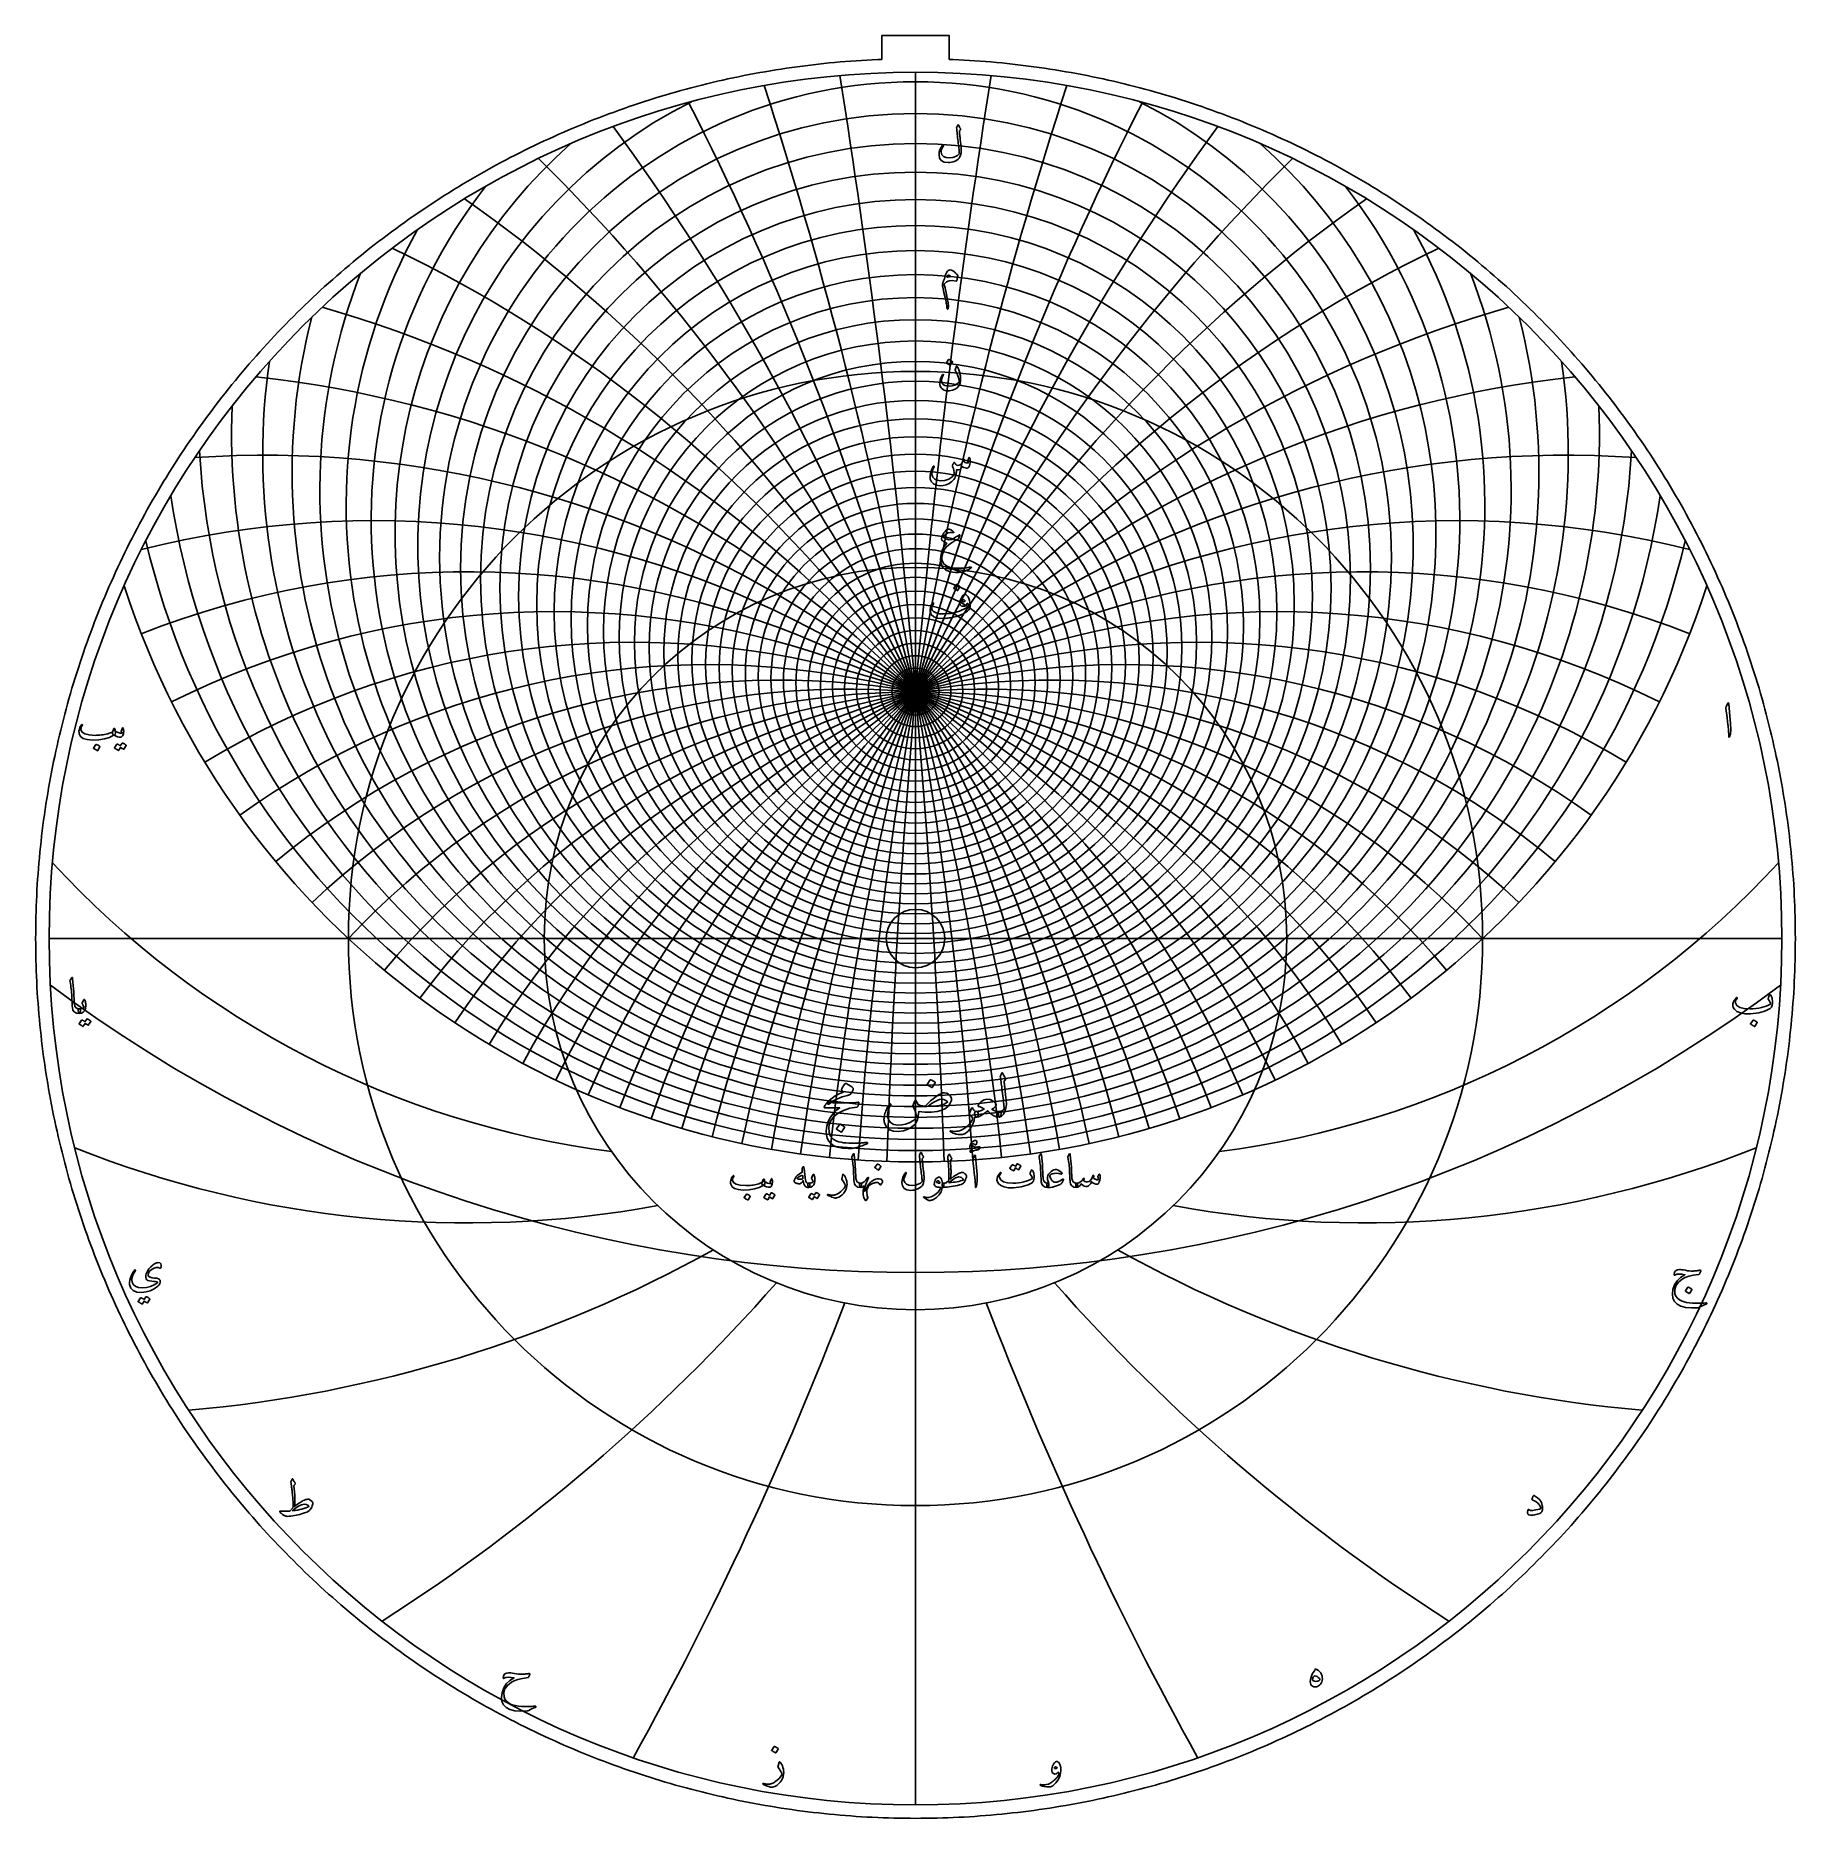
# Model space of a CAD drawing. Header units: millimetres. Extents: x -137 to 137, y -137 to 141.
import ezdxf

# ---------------------------------------------------------------- set-up
doc = ezdxf.new("R2010")
doc.units = ezdxf.units.MM
for name, color, linetype in [('CUT_INNER', 6, 'Continuous'), ('CUT_OUTER', 1, 'Continuous'), ('ENGRAVE', 7, 'Continuous'), ('ENGRAVE_FINE', 8, 'Continuous'), ('TEXT', 5, 'Continuous')]:
    doc.layers.add(name, color=color, linetype=linetype)

msp = doc.modelspace()

# ---------------------------------------------------------------- linework, layer by layer
at = {"layer": 'CUT_INNER'}
msp.add_circle((0, 0), 4.55, dxfattribs=at)
at = {"layer": 'CUT_OUTER'}
msp.add_lwpolyline([(137.0974, -0.8412), (137.0897, -1.6824), (137.0768, -2.5236), (137.0587, -3.3646), (137.0355, -4.2055), (137.0071, -5.0463), (136.9736, -5.8868), (136.9349, -6.7272), (136.891, -7.5673), (136.842, -8.4071), (136.7878, -9.2466), (136.7285, -10.0857), (136.6641, -10.9245), (136.5945, -11.7628), (136.5197, -12.6007), (136.4398, -13.4381), (136.3548, -14.2751), (136.2646, -15.1115), (136.1694, -15.9473), (136.0689, -16.7825), (135.9634, -17.6171), (135.8528, -18.451), (135.737, -19.2842), (135.6161, -20.1167), (135.4901, -20.9485), (135.359, -21.7795), (135.2228, -22.6096), (135.0816, -23.4389), (134.9352, -24.2673), (134.7838, -25.0948), (134.6272, -25.9213), (134.4657, -26.7469), (134.299, -27.5714), (134.1273, -28.395), (133.9506, -29.2174), (133.7688, -30.0388), (133.5819, -30.859), (133.3901, -31.6781), (133.1932, -32.4959), (132.9913, -33.3126), (132.7844, -34.128), (132.5725, -34.9421), (132.3556, -35.7549), (132.1337, -36.5663), (131.9068, -37.3764), (131.675, -38.185), (131.4382, -38.9923), (131.1965, -39.798), (130.9499, -40.6023), (130.6983, -41.405), (130.4417, -42.2062), (130.1803, -43.0058), (129.914, -43.8037), (129.6428, -44.6), (129.3667, -45.3947), (129.0857, -46.1876), (128.7999, -46.9788), (128.5092, -47.7682), (128.2137, -48.5558), (127.9133, -49.3416), (127.6082, -50.1255), (127.2982, -50.9076), (126.9834, -51.6877), (126.6639, -52.4659), (126.3396, -53.2421), (126.0105, -54.0163), (125.6767, -54.7885), (125.3382, -55.5586), (124.9949, -56.3266), (124.6469, -57.0925), (124.2943, -57.8562), (123.9369, -58.6178), (123.5749, -59.3772), (123.2083, -60.1343), (122.837, -60.8891), (122.4611, -61.6417), (122.0805, -62.392), (121.6954, -63.1399), (121.3057, -63.8854), (120.9114, -64.6285), (120.5126, -65.3692), (120.1092, -66.1074), (119.7013, -66.8431), (119.2889, -67.5763), (118.872, -68.307), (118.4507, -69.0351), (118.0249, -69.7606), (117.5946, -70.4835), (117.1599, -71.2037), (116.7208, -71.9212), (116.2773, -72.6361), (115.8294, -73.3482), (115.3772, -74.0575), (114.9206, -74.7641), (114.4597, -75.4678), (113.9945, -76.1687), (113.525, -76.8667), (113.0512, -77.5618), (112.5732, -78.254), (112.0909, -78.9433), (111.6044, -79.6296), (111.1137, -80.3129), (110.6188, -80.9932), (110.1198, -81.6704), (109.6166, -82.3445), (109.1092, -83.0156), (108.5978, -83.6835), (108.0823, -84.3483), (107.5627, -85.0098), (107.0391, -85.6682), (106.5114, -86.3234), (105.9797, -86.9753), (105.4441, -87.624), (104.9044, -88.2693), (104.3608, -88.9113), (103.8133, -89.55), (103.2619, -90.1853), (102.7066, -90.8172), (102.1474, -91.4457), (101.5844, -92.0707), (101.0176, -92.6923), (100.4469, -93.3104), (99.8725, -93.925), (99.2943, -94.536), (98.7123, -95.1435), (98.1267, -95.7474), (97.5374, -96.3477), (96.9443, -96.9443), (96.3477, -97.5374), (95.7474, -98.1267), (95.1435, -98.7123), (94.536, -99.2943), (93.925, -99.8725), (93.3104, -100.4469), (92.6923, -101.0176), (92.0707, -101.5844), (91.4457, -102.1474), (90.8172, -102.7066), (90.1853, -103.2619), (89.55, -103.8133), (88.9113, -104.3608), (88.2693, -104.9044), (87.624, -105.4441), (86.9753, -105.9797), (86.3234, -106.5114), (85.6682, -107.0391), (85.0098, -107.5627), (84.3483, -108.0823), (83.6835, -108.5978), (83.0156, -109.1092), (82.3445, -109.6166), (81.6704, -110.1198), (80.9932, -110.6188), (80.3129, -111.1137), (79.6296, -111.6044), (78.9433, -112.0909), (78.254, -112.5732), (77.5618, -113.0512), (76.8667, -113.525), (76.1687, -113.9945), (75.4678, -114.4597), (74.7641, -114.9206), (74.0575, -115.3772), (73.3482, -115.8294), (72.6361, -116.2773), (71.9212, -116.7208), (71.2037, -117.1599), (70.4835, -117.5946), (69.7606, -118.0249), (69.0351, -118.4507), (68.307, -118.872), (67.5763, -119.2889), (66.8431, -119.7013), (66.1074, -120.1092), (65.3692, -120.5126), (64.6285, -120.9114), (63.8854, -121.3057), (63.1399, -121.6954), (62.392, -122.0805), (61.6417, -122.4611), (60.8891, -122.837), (60.1343, -123.2083), (59.3772, -123.5749), (58.6178, -123.9369), (57.8562, -124.2943), (57.0925, -124.6469), (56.3266, -124.9949), (55.5586, -125.3382), (54.7885, -125.6767), (54.0163, -126.0105), (53.2421, -126.3396), (52.4659, -126.6639), (51.6877, -126.9834), (50.9076, -127.2982), (50.1255, -127.6082), (49.3416, -127.9133), (48.5558, -128.2137), (47.7682, -128.5092), (46.9788, -128.7999), (46.1876, -129.0857), (45.3947, -129.3667), (44.6, -129.6428), (43.8037, -129.914), (43.0058, -130.1803), (42.2062, -130.4417), (41.405, -130.6983), (40.6023, -130.9499), (39.798, -131.1965), (38.9923, -131.4382), (38.185, -131.675), (37.3764, -131.9068), (36.5663, -132.1337), (35.7549, -132.3556), (34.9421, -132.5725), (34.128, -132.7844), (33.3126, -132.9913), (32.4959, -133.1932), (31.6781, -133.3901), (30.859, -133.5819), (30.0388, -133.7688), (29.2174, -133.9506), (28.395, -134.1273), (27.5714, -134.299), (26.7469, -134.4657), (25.9213, -134.6272), (25.0948, -134.7838), (24.2673, -134.9352), (23.4389, -135.0816), (22.6096, -135.2228), (21.7795, -135.359), (20.9485, -135.4901), (20.1167, -135.6161), (19.2842, -135.737), (18.451, -135.8528), (17.6171, -135.9634), (16.7825, -136.0689), (15.9473, -136.1694), (15.1115, -136.2646), (14.2751, -136.3548), (13.4381, -136.4398), (12.6007, -136.5197), (11.7628, -136.5945), (10.9245, -136.6641), (10.0857, -136.7285), (9.2466, -136.7878), (8.4071, -136.842), (7.5673, -136.891), (6.7272, -136.9349), (5.8868, -136.9736), (5.0463, -137.0071), (4.2055, -137.0355), (3.3646, -137.0587), (2.5236, -137.0768), (1.6824, -137.0897), (0.8412, -137.0974), (0, -137.1), (-0.8412, -137.0974), (-1.6824, -137.0897), (-2.5236, -137.0768), (-3.3646, -137.0587), (-4.2055, -137.0355), (-5.0463, -137.0071), (-5.8868, -136.9736), (-6.7272, -136.9349), (-7.5673, -136.891), (-8.4071, -136.842), (-9.2466, -136.7878), (-10.0857, -136.7285), (-10.9245, -136.6641), (-11.7628, -136.5945), (-12.6007, -136.5197), (-13.4381, -136.4398), (-14.2751, -136.3548), (-15.1115, -136.2646), (-15.9473, -136.1694), (-16.7825, -136.0689), (-17.6171, -135.9634), (-18.451, -135.8528), (-19.2842, -135.737), (-20.1167, -135.6161), (-20.9485, -135.4901), (-21.7795, -135.359), (-22.6096, -135.2228), (-23.4389, -135.0816), (-24.2673, -134.9352), (-25.0948, -134.7838), (-25.9213, -134.6272), (-26.7469, -134.4657), (-27.5714, -134.299), (-28.395, -134.1273), (-29.2174, -133.9506), (-30.0388, -133.7688), (-30.859, -133.5819), (-31.6781, -133.3901), (-32.4959, -133.1932), (-33.3126, -132.9913), (-34.128, -132.7844), (-34.9421, -132.5725), (-35.7549, -132.3556), (-36.5663, -132.1337), (-37.3764, -131.9068), (-38.185, -131.675), (-38.9923, -131.4382), (-39.798, -131.1965), (-40.6023, -130.9499), (-41.405, -130.6983), (-42.2062, -130.4417), (-43.0058, -130.1803), (-43.8037, -129.914), (-44.6, -129.6428), (-45.3947, -129.3667), (-46.1876, -129.0857), (-46.9788, -128.7999), (-47.7682, -128.5092), (-48.5558, -128.2137), (-49.3416, -127.9133), (-50.1255, -127.6082), (-50.9076, -127.2982), (-51.6877, -126.9834), (-52.4659, -126.6639), (-53.2421, -126.3396), (-54.0163, -126.0105), (-54.7885, -125.6767), (-55.5586, -125.3382), (-56.3266, -124.9949), (-57.0925, -124.6469), (-57.8562, -124.2943), (-58.6178, -123.9369), (-59.3772, -123.5749), (-60.1343, -123.2083), (-60.8891, -122.837), (-61.6417, -122.4611), (-62.392, -122.0805), (-63.1399, -121.6954), (-63.8854, -121.3057), (-64.6285, -120.9114), (-65.3692, -120.5126), (-66.1074, -120.1092), (-66.8431, -119.7013), (-67.5763, -119.2889), (-68.307, -118.872), (-69.0351, -118.4507), (-69.7606, -118.0249), (-70.4835, -117.5946), (-71.2037, -117.1599), (-71.9212, -116.7208), (-72.6361, -116.2773), (-73.3482, -115.8294), (-74.0575, -115.3772), (-74.7641, -114.9206), (-75.4678, -114.4597), (-76.1687, -113.9945), (-76.8667, -113.525), (-77.5618, -113.0512), (-78.254, -112.5732), (-78.9433, -112.0909), (-79.6296, -111.6044), (-80.3129, -111.1137), (-80.9932, -110.6188), (-81.6704, -110.1198), (-82.3445, -109.6166), (-83.0156, -109.1092), (-83.6835, -108.5978), (-84.3483, -108.0823), (-85.0098, -107.5627), (-85.6682, -107.0391), (-86.3234, -106.5114), (-86.9753, -105.9797), (-87.624, -105.4441), (-88.2693, -104.9044), (-88.9113, -104.3608), (-89.55, -103.8133), (-90.1853, -103.2619), (-90.8172, -102.7066), (-91.4457, -102.1474), (-92.0707, -101.5844), (-92.6923, -101.0176), (-93.3104, -100.4469), (-93.925, -99.8725), (-94.536, -99.2943), (-95.1435, -98.7123), (-95.7474, -98.1267), (-96.3477, -97.5374), (-96.9443, -96.9443), (-97.5374, -96.3477), (-98.1267, -95.7474), (-98.7123, -95.1435), (-99.2943, -94.536), (-99.8725, -93.925), (-100.4469, -93.3104), (-101.0176, -92.6923), (-101.5844, -92.0707), (-102.1474, -91.4457), (-102.7066, -90.8172), (-103.2619, -90.1853), (-103.8133, -89.55), (-104.3608, -88.9113), (-104.9044, -88.2693), (-105.4441, -87.624), (-105.9797, -86.9753), (-106.5114, -86.3234), (-107.0391, -85.6682), (-107.5627, -85.0098), (-108.0823, -84.3483), (-108.5978, -83.6835), (-109.1092, -83.0156), (-109.6166, -82.3445), (-110.1198, -81.6704), (-110.6188, -80.9932), (-111.1137, -80.3129), (-111.6044, -79.6296), (-112.0909, -78.9433), (-112.5732, -78.254), (-113.0512, -77.5618), (-113.525, -76.8667), (-113.9945, -76.1687), (-114.4597, -75.4678), (-114.9206, -74.7641), (-115.3772, -74.0575), (-115.8294, -73.3482), (-116.2773, -72.6361), (-116.7208, -71.9212), (-117.1599, -71.2037), (-117.5946, -70.4835), (-118.0249, -69.7606), (-118.4507, -69.0351), (-118.872, -68.307), (-119.2889, -67.5763), (-119.7013, -66.8431), (-120.1092, -66.1074), (-120.5126, -65.3692), (-120.9114, -64.6285), (-121.3057, -63.8854), (-121.6954, -63.1399), (-122.0805, -62.392), (-122.4611, -61.6417), (-122.837, -60.8891), (-123.2083, -60.1343), (-123.5749, -59.3772), (-123.9369, -58.6178), (-124.2943, -57.8562), (-124.6469, -57.0925), (-124.9949, -56.3266), (-125.3382, -55.5586), (-125.6767, -54.7885), (-126.0105, -54.0163), (-126.3396, -53.2421), (-126.6639, -52.4659), (-126.9834, -51.6877), (-127.2982, -50.9076), (-127.6082, -50.1255), (-127.9133, -49.3416), (-128.2137, -48.5558), (-128.5092, -47.7682), (-128.7999, -46.9788), (-129.0857, -46.1876), (-129.3667, -45.3947), (-129.6428, -44.6), (-129.914, -43.8037), (-130.1803, -43.0058), (-130.4417, -42.2062), (-130.6983, -41.405), (-130.9499, -40.6023), (-131.1965, -39.798), (-131.4382, -38.9923), (-131.675, -38.185), (-131.9068, -37.3764), (-132.1337, -36.5663), (-132.3556, -35.7549), (-132.5725, -34.9421), (-132.7844, -34.128), (-132.9913, -33.3126), (-133.1932, -32.4959), (-133.3901, -31.6781), (-133.5819, -30.859), (-133.7688, -30.0388), (-133.9506, -29.2174), (-134.1273, -28.395), (-134.299, -27.5714), (-134.4657, -26.7469), (-134.6272, -25.9213), (-134.7838, -25.0948), (-134.9352, -24.2673), (-135.0816, -23.4389), (-135.2228, -22.6096), (-135.359, -21.7795), (-135.4901, -20.9485), (-135.6161, -20.1167), (-135.737, -19.2842), (-135.8528, -18.451), (-135.9634, -17.6171), (-136.0689, -16.7825), (-136.1694, -15.9473), (-136.2646, -15.1115), (-136.3548, -14.2751), (-136.4398, -13.4381), (-136.5197, -12.6007), (-136.5945, -11.7628), (-136.6641, -10.9245), (-136.7285, -10.0857), (-136.7878, -9.2466), (-136.842, -8.4071), (-136.891, -7.5673), (-136.9349, -6.7272), (-136.9736, -5.8868), (-137.0071, -5.0463), (-137.0355, -4.2055), (-137.0587, -3.3646), (-137.0768, -2.5236), (-137.0897, -1.6824), (-137.0974, -0.8412), (-137.1, 0), (-137.0974, 0.8412), (-137.0897, 1.6824), (-137.0768, 2.5236), (-137.0587, 3.3646), (-137.0355, 4.2055), (-137.0071, 5.0463), (-136.9736, 5.8868), (-136.9349, 6.7272), (-136.891, 7.5673), (-136.842, 8.4071), (-136.7878, 9.2466), (-136.7285, 10.0857), (-136.6641, 10.9245), (-136.5945, 11.7628), (-136.5197, 12.6007), (-136.4398, 13.4381), (-136.3548, 14.2751), (-136.2646, 15.1115), (-136.1694, 15.9473), (-136.0689, 16.7825), (-135.9634, 17.6171), (-135.8528, 18.451), (-135.737, 19.2842), (-135.6161, 20.1167), (-135.4901, 20.9485), (-135.359, 21.7795), (-135.2228, 22.6096), (-135.0816, 23.4389), (-134.9352, 24.2673), (-134.7838, 25.0948), (-134.6272, 25.9213), (-134.4657, 26.7469), (-134.299, 27.5714), (-134.1273, 28.395), (-133.9506, 29.2174), (-133.7688, 30.0388), (-133.5819, 30.859), (-133.3901, 31.6781), (-133.1932, 32.4959), (-132.9913, 33.3126), (-132.7844, 34.128), (-132.5725, 34.9421), (-132.3556, 35.7549), (-132.1337, 36.5663), (-131.9068, 37.3764), (-131.675, 38.185), (-131.4382, 38.9923), (-131.1965, 39.798), (-130.9499, 40.6023), (-130.6983, 41.405), (-130.4417, 42.2062), (-130.1803, 43.0058), (-129.914, 43.8037), (-129.6428, 44.6), (-129.3667, 45.3947), (-129.0857, 46.1876), (-128.7999, 46.9788), (-128.5092, 47.7682), (-128.2137, 48.5558), (-127.9133, 49.3416), (-127.6082, 50.1255), (-127.2982, 50.9076), (-126.9834, 51.6877), (-126.6639, 52.4659), (-126.3396, 53.2421), (-126.0105, 54.0163), (-125.6767, 54.7885), (-125.3382, 55.5586), (-124.9949, 56.3266), (-124.6469, 57.0925), (-124.2943, 57.8562), (-123.9369, 58.6178), (-123.5749, 59.3772), (-123.2083, 60.1343), (-122.837, 60.8891), (-122.4611, 61.6417), (-122.0805, 62.392), (-121.6954, 63.1399), (-121.3057, 63.8854), (-120.9114, 64.6285), (-120.5126, 65.3692), (-120.1092, 66.1074), (-119.7013, 66.8431), (-119.2889, 67.5763), (-118.872, 68.307), (-118.4507, 69.0351), (-118.0249, 69.7606), (-117.5946, 70.4835), (-117.1599, 71.2037), (-116.7208, 71.9212), (-116.2773, 72.6361), (-115.8294, 73.3482), (-115.3772, 74.0575), (-114.9206, 74.7641), (-114.4597, 75.4678), (-113.9945, 76.1687), (-113.525, 76.8667), (-113.0512, 77.5618), (-112.5732, 78.254), (-112.0909, 78.9433), (-111.6044, 79.6296), (-111.1137, 80.3129), (-110.6188, 80.9932), (-110.1198, 81.6704), (-109.6166, 82.3445), (-109.1092, 83.0156), (-108.5978, 83.6835), (-108.0823, 84.3483), (-107.5627, 85.0098), (-107.0391, 85.6682), (-106.5114, 86.3234), (-105.9797, 86.9753), (-105.4441, 87.624), (-104.9044, 88.2693), (-104.3608, 88.9113), (-103.8133, 89.55), (-103.2619, 90.1853), (-102.7066, 90.8172), (-102.1474, 91.4457), (-101.5844, 92.0707), (-101.0176, 92.6923), (-100.4469, 93.3104), (-99.8725, 93.925), (-99.2943, 94.536), (-98.7123, 95.1435), (-98.1267, 95.7474), (-97.5374, 96.3477), (-96.9443, 96.9443), (-96.3477, 97.5374), (-95.7474, 98.1267), (-95.1435, 98.7123), (-94.536, 99.2943), (-93.925, 99.8725), (-93.3104, 100.4469), (-92.6923, 101.0176), (-92.0707, 101.5844), (-91.4457, 102.1474), (-90.8172, 102.7066), (-90.1853, 103.2619), (-89.55, 103.8133), (-88.9113, 104.3608), (-88.2693, 104.9044), (-87.624, 105.4441), (-86.9753, 105.9797), (-86.3234, 106.5114), (-85.6682, 107.0391), (-85.0098, 107.5627), (-84.3483, 108.0823), (-83.6835, 108.5978), (-83.0156, 109.1092), (-82.3445, 109.6166), (-81.6704, 110.1198), (-80.9932, 110.6188), (-80.3129, 111.1137), (-79.6296, 111.6044), (-78.9433, 112.0909), (-78.254, 112.5732), (-77.5618, 113.0512), (-76.8667, 113.525), (-76.1687, 113.9945), (-75.4678, 114.4597), (-74.7641, 114.9206), (-74.0575, 115.3772), (-73.3482, 115.8294), (-72.6361, 116.2773), (-71.9212, 116.7208), (-71.2037, 117.1599), (-70.4835, 117.5946), (-69.7606, 118.0249), (-69.0351, 118.4507), (-68.307, 118.872), (-67.5763, 119.2889), (-66.8431, 119.7013), (-66.1074, 120.1092), (-65.3692, 120.5126), (-64.6285, 120.9114), (-63.8854, 121.3057), (-63.1399, 121.6954), (-62.392, 122.0805), (-61.6417, 122.4611), (-60.8891, 122.837), (-60.1343, 123.2083), (-59.3772, 123.5749), (-58.6178, 123.9369), (-57.8562, 124.2943), (-57.0925, 124.6469), (-56.3266, 124.9949), (-55.5586, 125.3382), (-54.7885, 125.6767), (-54.0163, 126.0105), (-53.2421, 126.3396), (-52.4659, 126.6639), (-51.6877, 126.9834), (-50.9076, 127.2982), (-50.1255, 127.6082), (-49.3416, 127.9133), (-48.5558, 128.2137), (-47.7682, 128.5092), (-46.9788, 128.7999), (-46.1876, 129.0857), (-45.3947, 129.3667), (-44.6, 129.6428), (-43.8037, 129.914), (-43.0058, 130.1803), (-42.2062, 130.4417), (-41.405, 130.6983), (-40.6023, 130.9499), (-39.798, 131.1965), (-38.9923, 131.4382), (-38.185, 131.675), (-37.3764, 131.9068), (-36.5663, 132.1337), (-35.7549, 132.3556), (-34.9421, 132.5725), (-34.128, 132.7844), (-33.3126, 132.9913), (-32.4959, 133.1932), (-31.6781, 133.3901), (-30.859, 133.5819), (-30.0388, 133.7688), (-29.2174, 133.9506), (-28.395, 134.1273), (-27.5714, 134.299), (-26.7469, 134.4657), (-25.9213, 134.6272), (-25.0948, 134.7838), (-24.2673, 134.9352), (-23.4389, 135.0816), (-22.6096, 135.2228), (-21.7795, 135.359), (-20.9485, 135.4901), (-20.1167, 135.6161), (-19.2842, 135.737), (-18.451, 135.8528), (-17.6171, 135.9634), (-16.7825, 136.0689), (-15.9473, 136.1694), (-15.1115, 136.2646), (-14.2751, 136.3548), (-13.4381, 136.4398), (-12.6007, 136.5197), (-11.7628, 136.5945), (-10.9245, 136.6641), (-10.0857, 136.7285), (-9.2466, 136.7878), (-8.4071, 136.842), (-7.5673, 136.891), (-6.7272, 136.9349), (-5.8868, 136.9736), (-5.25, 136.999), (-5.25, 140.7), (5.25, 140.7), (5.25, 136.999), (5.8868, 136.9736), (6.7272, 136.9349), (7.5673, 136.891), (8.4071, 136.842), (9.2466, 136.7878), (10.0857, 136.7285), (10.9245, 136.6641), (11.7628, 136.5945), (12.6007, 136.5197), (13.4381, 136.4398), (14.2751, 136.3548), (15.1115, 136.2646), (15.9473, 136.1694), (16.7825, 136.0689), (17.6171, 135.9634), (18.451, 135.8528), (19.2842, 135.737), (20.1167, 135.6161), (20.9485, 135.4901), (21.7795, 135.359), (22.6096, 135.2228), (23.4389, 135.0816), (24.2673, 134.9352), (25.0948, 134.7838), (25.9213, 134.6272), (26.7469, 134.4657), (27.5714, 134.299), (28.395, 134.1273), (29.2174, 133.9506), (30.0388, 133.7688), (30.859, 133.5819), (31.6781, 133.3901), (32.4959, 133.1932), (33.3126, 132.9913), (34.128, 132.7844), (34.9421, 132.5725), (35.7549, 132.3556), (36.5663, 132.1337), (37.3764, 131.9068), (38.185, 131.675), (38.9923, 131.4382), (39.798, 131.1965), (40.6023, 130.9499), (41.405, 130.6983), (42.2062, 130.4417), (43.0058, 130.1803), (43.8037, 129.914), (44.6, 129.6428), (45.3947, 129.3667), (46.1876, 129.0857), (46.9788, 128.7999), (47.7682, 128.5092), (48.5558, 128.2137), (49.3416, 127.9133), (50.1255, 127.6082), (50.9076, 127.2982), (51.6877, 126.9834), (52.4659, 126.6639), (53.2421, 126.3396), (54.0163, 126.0105), (54.7885, 125.6767), (55.5586, 125.3382), (56.3266, 124.9949), (57.0925, 124.6469), (57.8562, 124.2943), (58.6178, 123.9369), (59.3772, 123.5749), (60.1343, 123.2083), (60.8891, 122.837), (61.6417, 122.4611), (62.392, 122.0805), (63.1399, 121.6954), (63.8854, 121.3057), (64.6285, 120.9114), (65.3692, 120.5126), (66.1074, 120.1092), (66.8431, 119.7013), (67.5763, 119.2889), (68.307, 118.872), (69.0351, 118.4507), (69.7606, 118.0249), (70.4835, 117.5946), (71.2037, 117.1599), (71.9212, 116.7208), (72.6361, 116.2773), (73.3482, 115.8294), (74.0575, 115.3772), (74.7641, 114.9206), (75.4678, 114.4597), (76.1687, 113.9945), (76.8667, 113.525), (77.5618, 113.0512), (78.254, 112.5732), (78.9433, 112.0909), (79.6296, 111.6044), (80.3129, 111.1137), (80.9932, 110.6188), (81.6704, 110.1198), (82.3445, 109.6166), (83.0156, 109.1092), (83.6835, 108.5978), (84.3483, 108.0823), (85.0098, 107.5627), (85.6682, 107.0391), (86.3234, 106.5114), (86.9753, 105.9797), (87.624, 105.4441), (88.2693, 104.9044), (88.9113, 104.3608), (89.55, 103.8133), (90.1853, 103.2619), (90.8172, 102.7066), (91.4457, 102.1474), (92.0707, 101.5844), (92.6923, 101.0176), (93.3104, 100.4469), (93.925, 99.8725), (94.536, 99.2943), (95.1435, 98.7123), (95.7474, 98.1267), (96.3477, 97.5374), (96.9443, 96.9443), (97.5374, 96.3477), (98.1267, 95.7474), (98.7123, 95.1435), (99.2943, 94.536), (99.8725, 93.925), (100.4469, 93.3104), (101.0176, 92.6923), (101.5844, 92.0707), (102.1474, 91.4457), (102.7066, 90.8172), (103.2619, 90.1853), (103.8133, 89.55), (104.3608, 88.9113), (104.9044, 88.2693), (105.4441, 87.624), (105.9797, 86.9753), (106.5114, 86.3234), (107.0391, 85.6682), (107.5627, 85.0098), (108.0823, 84.3483), (108.5978, 83.6835), (109.1092, 83.0156), (109.6166, 82.3445), (110.1198, 81.6704), (110.6188, 80.9932), (111.1137, 80.3129), (111.6044, 79.6296), (112.0909, 78.9433), (112.5732, 78.254), (113.0512, 77.5618), (113.525, 76.8667), (113.9945, 76.1687), (114.4597, 75.4678), (114.9206, 74.7641), (115.3772, 74.0575), (115.8294, 73.3482), (116.2773, 72.6361), (116.7208, 71.9212), (117.1599, 71.2037), (117.5946, 70.4835), (118.0249, 69.7606), (118.4507, 69.0351), (118.872, 68.307), (119.2889, 67.5763), (119.7013, 66.8431), (120.1092, 66.1074), (120.5126, 65.3692), (120.9114, 64.6285), (121.3057, 63.8854), (121.6954, 63.1399), (122.0805, 62.392), (122.4611, 61.6417), (122.837, 60.8891), (123.2083, 60.1343), (123.5749, 59.3772), (123.9369, 58.6178), (124.2943, 57.8562), (124.6469, 57.0925), (124.9949, 56.3266), (125.3382, 55.5586), (125.6767, 54.7885), (126.0105, 54.0163), (126.3396, 53.2421), (126.6639, 52.4659), (126.9834, 51.6877), (127.2982, 50.9076), (127.6082, 50.1255), (127.9133, 49.3416), (128.2137, 48.5558), (128.5092, 47.7682), (128.7999, 46.9788), (129.0857, 46.1876), (129.3667, 45.3947), (129.6428, 44.6), (129.914, 43.8037), (130.1803, 43.0058), (130.4417, 42.2062), (130.6983, 41.405), (130.9499, 40.6023), (131.1965, 39.798), (131.4382, 38.9923), (131.675, 38.185), (131.9068, 37.3764), (132.1337, 36.5663), (132.3556, 35.7549), (132.5725, 34.9421), (132.7844, 34.128), (132.9913, 33.3126), (133.1932, 32.4959), (133.3901, 31.6781), (133.5819, 30.859), (133.7688, 30.0388), (133.9506, 29.2174), (134.1273, 28.395), (134.299, 27.5714), (134.4657, 26.7469), (134.6272, 25.9213), (134.7838, 25.0948), (134.9352, 24.2673), (135.0816, 23.4389), (135.2228, 22.6096), (135.359, 21.7795), (135.4901, 20.9485), (135.6161, 20.1167), (135.737, 19.2842), (135.8528, 18.451), (135.9634, 17.6171), (136.0689, 16.7825), (136.1694, 15.9473), (136.2646, 15.1115), (136.3548, 14.2751), (136.4398, 13.4381), (136.5197, 12.6007), (136.5945, 11.7628), (136.6641, 10.9245), (136.7285, 10.0857), (136.7878, 9.2466), (136.842, 8.4071), (136.891, 7.5673), (136.9349, 6.7272), (136.9736, 5.8868), (137.0071, 5.0463), (137.0355, 4.2055), (137.0587, 3.3646), (137.0768, 2.5236), (137.0897, 1.6824), (137.0974, 0.8412), (137.1, 0)], close=True, dxfattribs=at)
at = {"layer": 'ENGRAVE'}
for points in [[(0, -135), (0, 135)], [(-135, 0), (135, 0)], [(0, -135), (0, -57.8458)]]:
    msp.add_lwpolyline(points, dxfattribs=at)
for centre, radius in [((0, 0), 135), ((0, 54.6781), 64.7465), ((0, 48.7848), 51.0988), ((0, 0), 88.3696), ((0, 44.6323), 39.2273), ((0, 41.7496), 28.5427), ((0, 39.8531), 18.6374), ((0, 0), 57.8458), ((0, 38.7744), 9.2064), ((0, 38.4242), 1.8)]:
    msp.add_circle(centre, radius, dxfattribs=at)
for centre, radius, start, end in [((0, 63.1135), 81.0925, 131.505689, 48.494311), ((0, 75.5328), 101.7091, 171.861817, 8.138183), ((0, 94.7648), 129.5745, 197.892106, 342.107894), ((0, -82.406), 120.8301, 43, 137), ((0, -82.406), 120.8301, 43, 137), ((-29.1674, 108.8542), 143.2102, 222.659905, 262.696096), ((29.1674, 108.8542), 143.2102, 277.303904, 317.340095), ((-69.9164, 121.0988), 165.4158, 248.329897, 280.358849), ((69.9164, 121.0988), 165.4158, 259.641151, 291.670103), ((-131.0837, 131.0837), 205.3657, 274.986128, 299.007842), ((131.0837, 131.0837), 205.3657, 240.992158, 265.013872), ((-239.8362, 138.4695), 290.6964, 302.621003, 318.635479), ((239.8362, 138.4695), 290.6964, 221.364521, 237.378997), ((-533.6995, 143.0044), 559.5486, 331.073491, 339.080729), ((533.6995, 143.0044), 559.5486, 200.919271, 208.926509)]:
    msp.add_arc(centre, radius, start, end, dxfattribs=at)
at = {"layer": 'ENGRAVE_FINE'}
for centre, radius in [((0, 59.3619), 74.1499), ((0, 57.6858), 70.8927), ((0, 56.1277), 67.7618), ((0, 53.3282), 61.8372), ((0, 52.0705), 59.0253), ((0, 50.898), 56.3029), ((0, 49.8046), 53.6629), ((0, 47.8336), 48.6048), ((0, 46.9466), 46.1755), ((0, 46.1198), 43.8057), ((0, 45.3494), 41.4911), ((0, 43.9653), 37.0105), ((0, 43.3459), 34.8369), ((0, 42.7716), 32.7032), ((0, 42.2402), 30.6061), ((0, 41.2982), 26.5102), ((0, 40.8842), 24.5059), ((0, 40.5062), 22.5272), ((0, 40.1629), 20.5718), ((0, 39.5758), 16.7219), ((0, 39.33), 14.8229), ((0, 39.115), 12.9387), ((0, 38.93), 11.0671), ((0, 38.6478), 7.3545), ((0, 38.5497), 5.5097), ((0, 38.4799), 3.6702), ((0, 38.4381), 1.8342)]:
    msp.add_circle(centre, radius, dxfattribs=at)
for centre, radius, start, end in [((-1381.0948, -82.406), 1386.3704, 1.970609, 9.0005684), ((-1381.0948, -82.406), 1386.3704, 1.970609, 9.0005684), ((1381.0948, -82.406), 1386.3704, 170.9994316, 178.029391), ((1381.0948, -82.406), 1386.3704, 170.9994316, 178.029391), ((-685.2618, -82.406), 695.833, 3.9475723, 18.0264633), ((-685.2618, -82.406), 695.833, 3.9475723, 18.0264633), ((685.2618, -82.406), 695.833, 161.9735367, 176.0524277), ((685.2618, -82.406), 695.833, 161.9735367, 176.0524277), ((0, 61.1671), 77.5454, 116.761961, 63.238039), ((-450.9442, -82.406), 466.8518, 5.937319, 27.102961), ((-450.9442, -82.406), 466.8518, 5.937319, 27.102961), ((450.9442, -82.406), 466.8518, 152.897039, 174.062681), ((450.9442, -82.406), 466.8518, 152.897039, 174.062681), ((-331.9781, -82.406), 353.2837, 7.946429, 36.25515), ((-331.9781, -82.406), 353.2837, 7.946429, 36.25515), ((331.9781, -82.406), 353.2837, 143.74485, 172.053571), ((331.9781, -82.406), 353.2837, 143.74485, 172.053571), ((-259.1211, -82.406), 285.9085, 9.981712, 45.507598), ((-259.1211, -82.406), 285.9085, 9.981712, 45.507598), ((259.1211, -82.406), 285.9085, 134.492402, 170.018288), ((259.1211, -82.406), 285.9085, 134.492402, 170.018288), ((0, 65.2153), 84.8064, 142.198389, 37.801611), ((-209.2839, -82.406), 241.6603, 12.050293, 54.883684), ((-209.2839, -82.406), 241.6603, 12.050293, 54.883684), ((209.2839, -82.406), 241.6603, 125.116316, 167.949707), ((209.2839, -82.406), 241.6603, 125.116316, 167.949707), ((0, 67.4885), 88.7042, 151.015142, 28.984858), ((-172.5633, -82.406), 210.6609, 14.159704, 64.404429), ((-172.5633, -82.406), 210.6609, 14.159704, 64.404429), ((172.5633, -82.406), 210.6609, 115.595571, 165.840296), ((172.5633, -82.406), 210.6609, 115.595571, 165.840296), ((0, 69.9513), 92.8052, 158.687359, 21.312641), ((-143.9998, -82.406), 187.9783, 16.317984, 74.086539), ((-143.9998, -82.406), 187.9783, 16.317984, 74.086539), ((143.9998, -82.406), 187.9783, 105.913461, 163.682016), ((143.9998, -82.406), 187.9783, 105.913461, 163.682016), ((0, 72.6247), 97.1317, 165.56857, 14.43143), ((-120.8301, -82.406), 170.8796, 18.533791, 83.939396), ((-120.8301, -82.406), 170.8796, 18.533791, 83.939396), ((120.8301, -82.406), 170.8796, 96.060604, 161.466209), ((120.8301, -82.406), 170.8796, 96.060604, 161.466209), ((0, 78.7039), 106.5667, 177.696461, 2.303539), ((-101.3885, -82.406), 157.7325, 20.816531, 93.9606), ((-101.3885, -82.406), 157.7325, 20.816531, 93.9606), ((0, 82.1706), 111.7387, 183.160881, 356.839119), ((101.3885, -82.406), 157.7325, 86.0394, 159.183469), ((101.3885, -82.406), 157.7325, 86.0394, 159.183469), ((0, 85.9714), 117.2647, 188.318561, 351.681439), ((-84.6062, -82.406), 147.5064, 23.1765, 104.129833), ((-84.6062, -82.406), 147.5064, 23.1765, 104.129833), ((84.6062, -82.406), 147.5064, 75.870167, 156.8235), ((84.6062, -82.406), 147.5064, 75.870167, 156.8235), ((0, 90.1515), 123.1915, 193.216849, 346.783151), ((-69.7613, -82.406), 139.5226, 25.62505, 111.390678), ((-69.7613, -82.406), 139.5226, 25.62505, 111.390678), ((69.7613, -82.406), 139.5226, 68.609322, 154.37495), ((69.7613, -82.406), 139.5226, 68.609322, 154.37495), ((-56.344, -82.406), 133.3213, 28.174777, 116.541704), ((-56.344, -82.406), 133.3213, 28.174777, 116.541704), ((56.344, -82.406), 133.3213, 63.458296, 151.825223), ((56.344, -82.406), 133.3213, 63.458296, 151.825223), ((-43.9786, -82.406), 128.5847, 30.839745, 121.279056), ((-43.9786, -82.406), 128.5847, 30.839745, 121.279056), ((43.9786, -82.406), 128.5847, 58.720944, 149.160255), ((43.9786, -82.406), 128.5847, 58.720944, 149.160255), ((-32.3763, -82.406), 125.0926, 33.635739, 125.652232), ((-32.3763, -82.406), 125.0926, 33.635739, 125.652232), ((32.3763, -82.406), 125.0926, 54.347768, 146.364261), ((32.3763, -82.406), 125.0926, 54.347768, 146.364261), ((-21.3056, -82.406), 122.6941, 36.580554, 129.705126), ((-21.3056, -82.406), 122.6941, 36.580554, 129.705126), ((21.3056, -82.406), 122.6941, 50.294874, 143.419446), ((21.3056, -82.406), 122.6941, 50.294874, 143.419446), ((-10.5713, -82.406), 121.2917, 39.694344, 133.476404), ((-10.5713, -82.406), 121.2917, 39.694344, 133.476404), ((10.5713, -82.406), 121.2917, 46.523596, 140.305656), ((10.5713, -82.406), 121.2917, 46.523596, 140.305656), ((0, 173.2779), 225.3315, 233.255712, 306.744288)]:
    msp.add_arc(centre, radius, start, end, dxfattribs=at)
at = {"layer": 'TEXT'}
for points in [[(6.5722, 126.7746), (6.5849, 126.7968), (6.6012, 126.8127), (6.6212, 126.8223), (6.6448, 126.8254), (6.6683, 126.8213), (6.6883, 126.8091), (6.7046, 126.7887), (6.7173, 126.7601), (6.7849, 126.5936), (6.8571, 126.4498), (6.9337, 126.3287), (7.0149, 126.2303), (7.039, 126.1949), (7.0458, 126.1541), (7.0353, 126.1078), (7.0077, 126.0561), (6.99, 126.0311), (6.9732, 126.0071), (6.9573, 125.9839), (6.9423, 125.9617), (6.9283, 125.9408), (6.9151, 125.9218), (6.9029, 125.9046), (6.8915, 125.8891), (6.8725, 125.861), (6.8589, 125.8274), (6.8507, 125.7884), (6.848, 125.744), (6.8566, 125.6185), (6.8679, 125.4818), (6.882, 125.3337), (6.8988, 125.1742), (6.9178, 125.0034), (6.9387, 124.8213), (6.9614, 124.6278), (6.9859, 124.423), (7.0133, 124.2186), (7.0376, 124.0265), (7.0587, 123.8467), (7.0766, 123.6791), (7.0918, 123.5232), (7.1047, 123.3788), (7.1154, 123.2456), (7.1238, 123.1238), (7.1333, 122.7632), (7.1038, 122.4216), (7.0353, 122.0991), (6.9278, 121.7956), (6.823, 121.6173), (6.6611, 121.4526), (6.442, 121.3016), (6.1657, 121.1641), (5.8663, 121.0503), (5.5851, 120.97), (5.322, 120.9233), (5.077, 120.9101), (4.4637, 120.9945), (4.0246, 121.2258), (3.7597, 121.6042), (3.669, 122.1295), (3.7007, 122.5209), (3.8032, 122.9043), (3.9765, 123.2794), (4.2206, 123.6464), (4.2392, 123.6677), (4.2587, 123.6809), (4.2791, 123.6859), (4.3004, 123.6827), (4.3231, 123.6741), (4.3403, 123.6627), (4.3521, 123.6487), (4.3585, 123.6319), (4.363, 123.6069), (4.3621, 123.5829), (4.3557, 123.5598), (4.344, 123.5375), (4.1775, 123.2132), (4.0627, 122.9369), (3.9996, 122.7087), (3.9883, 122.5287), (4.1094, 122.1408), (4.3712, 121.87), (4.7735, 121.7162), (5.3165, 121.6795), (5.806, 121.7325), (6.222, 121.8555), (6.5645, 122.0483), (6.8335, 122.3109), (6.8278, 122.4377), (6.818, 122.5858), (6.8042, 122.7552), (6.7863, 122.946), (6.7638, 123.1585), (6.7364, 123.3933), (6.704, 123.6503), (6.6665, 123.9295), (6.6311, 124.2175), (6.5976, 124.501), (6.5658, 124.78), (6.5359, 125.0545), (6.5082, 125.3244), (6.4833, 125.5897), (6.461, 125.8506), (6.4415, 126.1069), (6.4125, 126.3537), (6.4139, 126.3818), (6.4179, 126.4081), (6.4247, 126.4326), (6.4343, 126.4553)], [(4.5145, 102.7481), (4.5342, 102.864), (4.5572, 102.9795), (4.5832, 103.0945), (4.6125, 103.209), (4.6458, 103.3222), (4.6842, 103.4331), (4.7275, 103.5418), (4.7758, 103.6481), (4.8829, 103.8409), (4.9935, 103.9911), (5.1079, 104.0986), (5.2258, 104.1635), (5.4054, 104.1948), (5.6032, 104.158), (5.8192, 104.0532), (6.0532, 103.8804), (6.1176, 103.8251), (6.1802, 103.7679), (6.241, 103.7089), (6.3, 103.6481), (6.3576, 103.5855), (6.4143, 103.5211), (6.4701, 103.4549), (6.525, 103.3869), (6.5531, 103.3474), (6.5722, 103.3088), (6.5822, 103.2712), (6.5831, 103.2344), (6.5586, 103.0863), (6.5359, 102.9541), (6.515, 102.8377), (6.496, 102.7373), (6.4792, 102.654), (6.4651, 102.5894), (6.4538, 102.5433), (6.4452, 102.5159), (6.4238, 102.4823), (6.3962, 102.4615), (6.3621, 102.4533), (6.3218, 102.4578), (5.7597, 102.5368), (5.2712, 102.4905), (4.8561, 102.319), (4.5145, 102.0223), (4.4905, 101.986), (4.4764, 101.9498), (4.4723, 101.9135), (4.4782, 101.8772), (4.6061, 101.3882), (4.7286, 100.8792), (4.8457, 100.3503), (4.9573, 99.8014), (5.0834, 99.0629), (5.1351, 98.5312), (5.1124, 98.2064), (5.0153, 98.0885), (4.9759, 98.0975), (4.9446, 98.132), (4.9214, 98.1919), (4.9065, 98.2772), (4.8888, 98.455), (4.8647, 98.6401), (4.8343, 98.8324), (4.7976, 99.032), (4.7554, 99.2384), (4.7087, 99.4512), (4.6574, 99.6703), (4.6016, 99.8957), (4.4152, 100.6519), (4.2913, 101.2512), (4.2301, 101.6935), (4.2315, 101.9788), (4.2521, 102.1115), (4.2777, 102.2337), (4.3083, 102.3455), (4.344, 102.4469), (4.3832, 102.5379), (4.4247, 102.6184), (4.4685, 102.6885), (4.5145, 102.7481)], [(4.8919, 103.0167), (4.9591, 103.0446), (5.0298, 103.0702), (5.1042, 103.0936), (5.1823, 103.1147), (5.2635, 103.1335), (5.3474, 103.1501), (5.434, 103.1643), (5.5234, 103.1764), (5.3977, 103.2721), (5.2893, 103.3342), (5.1981, 103.3628), (5.1242, 103.3578), (5.0362, 103.3147), (4.9681, 103.2435), (4.9201, 103.1442), (4.8919, 103.0167)], [(6.5032, 89.1483), (6.564, 89.0258), (6.623, 88.8979), (6.6801, 88.7645), (6.7355, 88.6257), (6.7881, 88.4806), (6.8371, 88.3281), (6.8825, 88.1685), (6.9242, 88.0015), (6.96, 87.8353), (6.9877, 87.6704), (7.0072, 87.5068), (7.0185, 87.3447), (7.0217, 87.1834), (7.0167, 87.0226), (7.0036, 86.8622), (6.9823, 86.7023), (6.9469, 86.5345), (6.8988, 86.3793), (6.838, 86.2369), (6.7645, 86.1072), (6.5146, 85.8119), (6.1857, 85.5864), (5.7779, 85.4308), (5.2911, 85.3451), (4.9391, 85.3365), (4.6306, 85.3832), (4.3657, 85.4852), (4.1444, 85.6427), (3.9779, 85.845), (3.8631, 86.0818), (3.8001, 86.353), (3.7887, 86.6588), (3.83, 86.9827), (3.9175, 87.2939), (4.0514, 87.5924), (4.2315, 87.8781), (4.26, 87.9108), (4.2877, 87.9289), (4.3145, 87.9326), (4.3403, 87.9217), (4.3644, 87.899), (4.3712, 87.8673), (4.3607, 87.8264), (4.3331, 87.7765), (4.1534, 87.4168), (4.0645, 87.0925), (4.0663, 86.8035), (4.1589, 86.5499), (4.3281, 86.3467), (4.5671, 86.2015), (4.8761, 86.1144), (5.2548, 86.0854), (5.7126, 86.1303), (6.1204, 86.2505), (6.4783, 86.446), (6.7863, 86.7168), (6.7926, 86.7264), (6.7972, 86.7404), (6.7999, 86.759), (6.8008, 86.7822), (6.7904, 86.9641), (6.7518, 87.1759), (6.6851, 87.4177), (6.5903, 87.6894), (6.5368, 87.8262), (6.4851, 87.9534), (6.4352, 88.0712), (6.3871, 88.1793), (6.3404, 88.2776), (6.2946, 88.3653), (6.2496, 88.4427), (6.2056, 88.5096), (6.1848, 88.5445), (6.173, 88.5767), (6.1703, 88.6062), (6.1766, 88.633), (6.3944, 89.1701), (6.4148, 89.2014), (6.4397, 89.2082), (6.4692, 89.1905), (6.5032, 89.1483)], [(5.1605, 90.237), (5.1696, 90.2461), (5.1823, 90.2515), (5.1986, 90.2533), (5.2185, 90.2515), (5.3596, 90.1944), (5.4925, 90.1245), (5.6173, 90.0419), (5.7339, 89.9467), (5.7452, 89.9322), (5.7502, 89.9177), (5.7488, 89.9031), (5.7411, 89.8886), (5.4, 89.337), (5.3873, 89.3239), (5.371, 89.3207), (5.351, 89.3275), (5.3274, 89.3443), (5.307, 89.3588), (5.2748, 89.3806), (5.2308, 89.4096), (5.175, 89.4459), (5.1065, 89.4894), (5.0244, 89.5402), (4.9287, 89.5983), (4.8194, 89.6636), (4.8048, 89.6745), (4.7976, 89.6854), (4.7976, 89.6963), (4.8048, 89.7072)], [(8.2815, 74.877), (8.2942, 74.9088), (8.3105, 74.9314), (8.3304, 74.9451), (8.354, 74.9496), (8.3844, 74.946), (8.4103, 74.9351), (8.4316, 74.9169), (8.4484, 74.8915), (8.4897, 74.8008), (8.5192, 74.6883), (8.5368, 74.554), (8.5427, 74.398), (8.5269, 74.143), (8.4792, 73.9008), (8.3998, 73.6713), (8.2887, 73.4544), (8.2506, 73.4023), (8.2089, 73.3619), (8.1635, 73.3333), (8.1145, 73.3165), (7.9371, 73.3052), (7.7462, 73.3365), (7.5416, 73.4104), (7.3234, 73.527), (7.1397, 73.2752), (6.9224, 73.1079), (6.6715, 73.0248), (6.3871, 73.0262), (6.3778, 72.8731), (6.3644, 72.7259), (6.347, 72.5846), (6.3254, 72.4492), (6.2998, 72.3188), (6.2701, 72.1924), (6.2363, 72.0702), (6.1984, 71.952), (6.1104, 71.7388), (5.9915, 71.5419), (5.8418, 71.3614), (5.6613, 71.1972), (5.239, 70.9159), (4.7921, 70.7181), (4.3208, 70.6038), (3.825, 70.573), (3.2666, 70.6487), (2.8252, 70.847), (2.5009, 71.1677), (2.2935, 71.6109), (2.2654, 71.7706), (2.2609, 71.9593), (2.2799, 72.177), (2.3226, 72.4238), (2.3911, 72.6941), (2.4877, 72.9754), (2.6124, 73.2675), (2.7653, 73.5706), (2.7776, 73.5896), (2.7925, 73.6032), (2.8102, 73.6114), (2.8306, 73.6141), (2.8511, 73.6123), (2.8688, 73.6068), (2.8837, 73.5978), (2.896, 73.5851), (2.9041, 73.5665), (2.9069, 73.547), (2.9041, 73.5266), (2.896, 73.5052), (2.7018, 73.102), (2.5766, 72.7704), (2.5204, 72.5104), (2.5331, 72.3222), (2.7163, 71.9071), (3.0048, 71.6054), (3.3986, 71.4172), (3.8976, 71.3423), (4.5953, 71.3868), (5.1859, 71.5637), (5.6695, 71.8731), (6.046, 72.3149), (6.0446, 72.6061), (5.997, 72.9137), (5.9031, 73.2376), (5.7629, 73.5778), (5.7452, 73.6123), (5.7357, 73.6431), (5.7343, 73.6704), (5.7411, 73.6939), (5.7801, 73.7749), (5.8173, 73.8509), (5.8527, 73.9219), (5.8863, 73.9879), (5.918, 74.048), (5.948, 74.1013), (5.9761, 74.1478), (6.0024, 74.1875), (6.0174, 74.2043), (6.0333, 74.2111), (6.0501, 74.2079), (6.0677, 74.1947), (6.0768, 74.1848), (6.0895, 74.1693), (6.1058, 74.1485), (6.1258, 74.1222), (6.1485, 74.0904), (6.173, 74.0532), (6.1993, 74.0106), (6.2274, 73.9625), (6.2846, 73.87), (6.3327, 73.8028), (6.3717, 73.7611), (6.4016, 73.7447), (6.5903, 73.7289), (6.779, 73.7611), (6.9677, 73.8414), (7.1565, 73.9697), (7.2249, 74.055), (7.2925, 74.1947), (7.3592, 74.3889), (7.425, 74.6375), (7.4314, 74.6611), (7.4431, 74.681), (7.4604, 74.6974), (7.4831, 74.7101), (7.5044, 74.7182), (7.5248, 74.721), (7.5443, 74.7182), (7.5629, 74.7101), (7.5906, 74.6647), (7.601, 74.5794), (7.5942, 74.4542), (7.5702, 74.2891), (7.7167, 74.1993), (7.8732, 74.1403), (8.0397, 74.1122), (8.2161, 74.1149), (8.2139, 74.168), (8.2071, 74.2111), (8.1957, 74.2442), (8.1798, 74.2673), (8.1617, 74.2891), (8.1508, 74.3109), (8.1472, 74.3327), (8.1508, 74.3544)], [(5.0153, 63.772), (5.1292, 63.8028), (5.253, 63.801), (5.3868, 63.7666), (5.5306, 63.6994), (5.6039, 63.6556), (5.6713, 63.6114), (5.7327, 63.5667), (5.7883, 63.5216), (5.838, 63.4765), (5.8818, 63.4318), (5.9196, 63.3875), (5.9516, 63.3438), (5.9729, 63.3011), (5.9643, 63.2748), (5.9258, 63.2648), (5.8573, 63.2712), (5.4231, 63.3002), (5.0208, 63.2059), (4.6502, 62.9881), (4.3113, 62.647), (4.3018, 62.6248), (4.3022, 62.6016), (4.3127, 62.5776), (4.3331, 62.5526), (4.598, 62.3539), (4.8847, 62.2224), (5.1931, 62.158), (5.5234, 62.1607), (5.5828, 62.1725), (5.6595, 62.2006), (5.7534, 62.2451), (5.8645, 62.3059), (6.0668, 62.4293), (6.2456, 62.5381), (6.4007, 62.6325), (6.5323, 62.7123), (6.6402, 62.7776), (6.7246, 62.8284), (6.7854, 62.8647), (6.8226, 62.8865), (6.8757, 62.9033), (6.9042, 62.8883), (6.9083, 62.8416), (6.8879, 62.7631), (6.8094, 62.5572), (6.7409, 62.4038), (6.6824, 62.3031), (6.6339, 62.2551), (6.4844, 62.1841), (6.3263, 62.1017), (6.1596, 62.0081), (5.9843, 61.903), (5.8003, 61.7867), (5.6078, 61.659), (5.4066, 61.52), (5.1968, 61.3696), (4.7758, 60.9962), (4.4565, 60.5585), (4.2387, 60.0563), (4.1226, 59.4897), (4.1171, 59.1813), (4.1661, 58.8946), (4.2696, 58.6297), (4.4274, 58.3865), (4.8216, 58.0608), (5.4018, 57.8385), (6.168, 57.7197), (7.1202, 57.7043), (7.2674, 57.7133), (7.4259, 57.726), (7.5958, 57.7424), (7.777, 57.7623), (7.9691, 57.7864), (8.1717, 57.8149), (8.3847, 57.8481), (8.6081, 57.8857), (8.6466, 57.8898), (8.6752, 57.8875), (8.6938, 57.8789), (8.7024, 57.8639), (8.6666, 57.7904), (8.5228, 57.6788), (8.271, 57.5292), (7.9113, 57.3413), (7.6926, 57.2384), (7.5012, 57.1617), (7.337, 57.1114), (7.2, 57.0873), (6.6901, 57.0492), (6.2274, 57.0438), (5.8119, 57.071), (5.4435, 57.1309), (4.7486, 57.3899), (4.2605, 57.8041), (3.9792, 58.3734), (3.9048, 59.0978), (3.9874, 59.8585), (4.177, 60.5295), (4.4737, 61.1106), (4.8774, 61.6018), (4.6152, 61.7189), (4.402, 61.8377), (4.2378, 61.9584), (4.1226, 62.0809), (4.0913, 62.1303), (4.07, 62.1843), (4.0586, 62.2428), (4.0573, 62.3059), (4.0822, 62.4755), (4.1208, 62.6361), (4.1729, 62.7876), (4.2387, 62.9301), (4.4124, 63.2168), (4.5998, 63.4526), (4.8008, 63.6377), (5.0153, 63.772)], [(7.6101, 53.5888), (7.7548, 53.5993), (7.8986, 53.5435), (8.0415, 53.4214), (8.1835, 53.2332), (8.31, 52.9882), (8.4067, 52.6961), (8.4733, 52.3568), (8.5101, 51.9703), (8.5142, 51.8301), (8.5046, 51.6999), (8.4815, 51.5797), (8.4448, 51.4695), (8.315, 51.2495), (8.1218, 51.0394), (7.865, 50.8394), (7.5448, 50.6493), (7.364, 50.5611), (7.1773, 50.4778), (6.9848, 50.3996), (6.7863, 50.3263), (6.5815, 50.2581), (6.3699, 50.1948), (6.1514, 50.1365), (5.9262, 50.0832), (5.7001, 50.0353), (5.4789, 49.9934), (5.2628, 49.9573), (5.0516, 49.9271), (4.845, 49.9033), (4.6424, 49.8863), (4.444, 49.8761), (4.2496, 49.8727), (3.439, 49.9385), (2.8433, 50.1503), (2.4628, 50.5082), (2.2972, 51.0122), (2.2922, 51.1292), (2.299, 51.2626), (2.3176, 51.4123), (2.348, 51.5783), (2.3974, 51.7607), (2.4659, 51.9376), (2.5535, 52.1091), (2.6601, 52.2751), (2.676, 52.2942), (2.6946, 52.3078), (2.7159, 52.3159), (2.7399, 52.3187), (2.7631, 52.3155), (2.7817, 52.306), (2.7957, 52.2901), (2.8052, 52.2679), (2.8098, 52.2434), (2.8089, 52.2207), (2.8025, 52.1998), (2.7907, 52.1808), (2.5948, 51.7952), (2.5294, 51.4658), (2.5948, 51.1928), (2.7907, 50.9759), (3.223, 50.75), (3.7651, 50.6166), (4.417, 50.5758), (5.1786, 50.6275), (5.5127, 50.6756), (5.8473, 50.74), (6.1823, 50.8208), (6.5177, 50.9179), (6.8532, 51.0313), (7.1882, 51.161), (7.5228, 51.3071), (7.8569, 51.4695), (8.0347, 51.5715), (8.169, 51.6818), (8.2597, 51.8002), (8.3069, 51.9267), (8.2815, 52.0138), (8.2415, 52.0937), (8.1871, 52.1662), (8.1181, 52.2316), (8.11, 52.2347), (8.1, 52.2298), (8.0882, 52.2166), (8.0746, 52.1953), (7.9703, 52.0274), (7.8532, 51.9013), (7.7235, 51.817), (7.581, 51.7743), (7.3207, 51.7707), (7.1202, 51.8469), (6.9795, 52.0029), (6.8988, 52.2388), (6.9002, 52.447), (6.9696, 52.7015), (7.107, 53.0023), (7.3125, 53.3493), (7.3774, 53.435), (7.4486, 53.5035), (7.5262, 53.5548), (7.6101, 53.5888)], [(6.3254, 55.1421), (6.3345, 55.1511), (6.3472, 55.1566), (6.3635, 55.1584), (6.3835, 55.1566), (6.5245, 55.0994), (6.6575, 55.0296), (6.7822, 54.947), (6.8988, 54.8517), (6.9101, 54.8372), (6.9151, 54.8227), (6.9138, 54.8082), (6.906, 54.7937), (6.5649, 54.2421), (6.5522, 54.2289), (6.5359, 54.2257), (6.5159, 54.2325), (6.4923, 54.2493), (6.4719, 54.2638), (6.4397, 54.2856), (6.3957, 54.3146), (6.3399, 54.3509), (6.2714, 54.3945), (6.1893, 54.4453), (6.0936, 54.5033), (5.9843, 54.5687), (5.9698, 54.5796), (5.9625, 54.5904), (5.9625, 54.6013), (5.9698, 54.6122)], [(7.6899, 52.5654), (7.7167, 52.5981), (7.7244, 52.6308), (7.7131, 52.6634), (7.6827, 52.6961), (7.5593, 52.775), (7.4504, 52.7941), (7.356, 52.7532), (7.2762, 52.6525), (7.2658, 52.6217), (7.2635, 52.5945), (7.2694, 52.5709), (7.2835, 52.5509), (7.3851, 52.4865), (7.4867, 52.4675), (7.5883, 52.4938), (7.6899, 52.5654)], [(126.5168, 36.5526), (126.5908, 36.6958), (126.6504, 36.7461), (126.6954, 36.7035), (126.7258, 36.568), (126.9039, 34.6713), (127.0099, 33.5071), (127.0336, 32.5771), (126.975, 31.8813), (126.8342, 31.4197), (126.8086, 31.3819), (126.7858, 31.3616), (126.766, 31.3587), (126.7491, 31.3732), (126.7355, 31.396), (126.7258, 31.4255), (126.72, 31.4618), (126.7181, 31.5048), (126.7181, 31.8401), (126.7026, 32.1958), (126.6717, 32.5718), (126.6252, 32.968), (126.615, 33.0716), (126.5846, 33.3513), (126.5337, 33.8071), (126.4626, 34.439), (126.2923, 35.8403), (126.2884, 35.9148), (126.2923, 35.9835), (126.3039, 36.0464), (126.3233, 36.1035)], [(-124.7749, 32.3874), (-124.7674, 32.3835), (-124.7604, 32.3797), (-124.7538, 32.3758), (-124.7478, 32.3719), (-124.7417, 32.3676), (-124.7352, 32.3622), (-124.7282, 32.356), (-124.7207, 32.3487), (-124.6583, 32.2751), (-124.6336, 32.1706), (-124.6467, 32.0351), (-124.6975, 31.8687), (-124.7444, 31.7676), (-124.7923, 31.7042), (-124.8412, 31.6785), (-124.891, 31.6906), (-124.9162, 31.7027), (-124.9375, 31.708), (-124.9549, 31.7066), (-124.9684, 31.6984), (-125.6033, 31.351), (-126.362, 31.1061), (-127.2446, 30.9639), (-128.251, 30.9242), (-129.0649, 30.9939), (-129.6794, 31.1797), (-130.0946, 31.4816), (-130.3104, 31.8997), (-130.3437, 32.0971), (-130.351, 32.2945), (-130.3321, 32.4919), (-130.2871, 32.6893), (-130.2257, 32.864), (-130.1497, 33.0242), (-130.0592, 33.1698), (-129.9542, 33.301), (-129.9344, 33.3174), (-129.9136, 33.328), (-129.8918, 33.3329), (-129.8691, 33.3319), (-129.8478, 33.3227), (-129.8304, 33.3106), (-129.8168, 33.2956), (-129.8071, 33.2777), (-129.8028, 33.2603), (-129.8052, 33.239), (-129.8144, 33.2139), (-129.8304, 33.1848), (-129.9426, 33.0203), (-130.0162, 32.8597), (-130.051, 32.7029), (-130.0471, 32.55), (-129.8633, 32.1668), (-129.4355, 31.8919), (-128.7639, 31.7255), (-127.8484, 31.6674), (-127.5971, 31.6713), (-127.3462, 31.6829), (-127.0958, 31.7022), (-126.8458, 31.7293), (-126.5979, 31.7642), (-126.3533, 31.8068), (-126.1121, 31.8571), (-125.8742, 31.9151), (-125.6434, 31.981), (-125.4542, 32.0468), (-125.3067, 32.1126), (-125.2007, 32.1784), (-125.1598, 32.2132), (-125.1223, 32.2558), (-125.0882, 32.3061), (-125.0575, 32.3642), (-125.0287, 32.429), (-125.0004, 32.4997), (-124.9725, 32.5761), (-124.9452, 32.6584), (-124.9346, 32.6835), (-124.9181, 32.7048), (-124.8958, 32.7222), (-124.8678, 32.7358), (-124.8378, 32.743), (-124.8097, 32.7416), (-124.7836, 32.7314), (-124.7594, 32.7126), (-124.74, 32.6864), (-124.7284, 32.6545), (-124.7246, 32.6168), (-124.7284, 32.5732)], [(-125.0071, 31.768), (-125.0913, 31.8479), (-125.1349, 31.948), (-125.1378, 32.0685), (-125.1, 32.2093), (-125.0183, 32.3356), (-124.9433, 32.4126), (-124.875, 32.4401), (-124.8136, 32.4184), (-124.5233, 32.2263), (-124.2329, 32.0913), (-123.9426, 32.0134), (-123.6523, 31.9926), (-123.6421, 31.9945), (-123.6349, 32.0003), (-123.6305, 32.01), (-123.6291, 32.0235), (-123.6363, 32.0492), (-123.6581, 32.0874), (-123.6944, 32.1382), (-123.7452, 32.2016), (-123.7549, 32.221), (-123.7607, 32.2403), (-123.7626, 32.2597), (-123.7607, 32.279), (-123.5749, 32.8132), (-123.5662, 32.8335), (-123.5555, 32.848), (-123.5429, 32.8568), (-123.5284, 32.8597), (-123.5139, 32.8572), (-123.5013, 32.85), (-123.4907, 32.8379), (-123.482, 32.821), (-123.4239, 32.6472), (-123.3891, 32.4745), (-123.3775, 32.3027), (-123.3891, 32.1319), (-123.4268, 31.9195), (-123.4781, 31.7468), (-123.5429, 31.6137), (-123.6213, 31.5203), (-123.6808, 31.469), (-123.7355, 31.4313), (-123.7854, 31.4071), (-123.8304, 31.3964), (-124.0897, 31.3906), (-124.3723, 31.4506), (-124.6781, 31.5764), (-125.0071, 31.768)], [(-127.7091, 30.2351), (-127.6994, 30.2448), (-127.6858, 30.2506), (-127.6684, 30.2526), (-127.6471, 30.2506), (-127.4967, 30.1897), (-127.3549, 30.1151), (-127.2218, 30.0271), (-127.0975, 29.9255), (-127.0854, 29.91), (-127.08, 29.8945), (-127.0815, 29.879), (-127.0897, 29.8635), (-127.4536, 29.2751), (-127.4671, 29.2611), (-127.4846, 29.2577), (-127.5058, 29.265), (-127.531, 29.2829), (-127.5528, 29.2984), (-127.5871, 29.3216), (-127.6341, 29.3526), (-127.6936, 29.3913), (-127.7667, 29.4377), (-127.8542, 29.4919), (-127.9563, 29.5539), (-128.0729, 29.6235), (-128.0884, 29.6351), (-128.0962, 29.6468), (-128.0962, 29.6584), (-128.0884, 29.67)], [(-123.6291, 30.4519), (-123.6194, 30.4616), (-123.6058, 30.4674), (-123.5884, 30.4693), (-123.5671, 30.4674), (-123.4909, 30.4389), (-123.4171, 30.4074), (-123.3458, 30.373), (-123.2768, 30.3358), (-123.2098, 30.2951), (-123.1442, 30.2506), (-123.0801, 30.2022), (-123.0175, 30.15), (-123.0054, 30.134), (-123, 30.1171), (-123.0015, 30.0992), (-123.0097, 30.0803), (-123.3813, 29.4919), (-123.3915, 29.4842), (-123.4065, 29.4842), (-123.4263, 29.4919), (-123.451, 29.5074), (-123.4679, 29.5217), (-123.4955, 29.5413), (-123.5337, 29.5662), (-123.5826, 29.5964), (-123.6426, 29.6325), (-123.7142, 29.6748), (-123.7975, 29.7235), (-123.8923, 29.7784), (-124.1865, 29.3216), (-124.2, 29.3076), (-124.2175, 29.3042), (-124.2387, 29.3114), (-124.2639, 29.3293), (-124.2857, 29.3448), (-124.32, 29.368), (-124.367, 29.399), (-124.4265, 29.4377), (-124.4996, 29.4842), (-124.5871, 29.5384), (-124.6892, 29.6003), (-124.8058, 29.67), (-124.8179, 29.6816), (-124.8233, 29.6932), (-124.8218, 29.7048), (-124.8136, 29.7164), (-124.4342, 30.2816), (-124.4246, 30.2913), (-124.411, 30.2971), (-124.3936, 30.299), (-124.3723, 30.2971), (-124.3075, 30.276), (-124.2446, 30.2516), (-124.1836, 30.2238), (-124.1246, 30.1926), (-124.0675, 30.1585), (-124.0123, 30.1219), (-123.9591, 30.083), (-123.9078, 30.0416)], [(-131.4723, -6.0949), (-131.4573, -6.0716), (-131.4433, -6.0562), (-131.4302, -6.0484), (-131.4181, -6.0484), (-131.3997, -6.0586), (-131.3833, -6.0891), (-131.3688, -6.1399), (-131.3562, -6.211), (-131.2923, -6.7892), (-131.2401, -7.3239), (-131.1994, -7.815), (-131.1704, -8.2626), (-131.1518, -8.6453), (-131.1346, -8.9884), (-131.1188, -9.2918), (-131.1046, -9.5555), (-131.0922, -9.7795), (-131.0823, -9.9639), (-131.0748, -10.1086), (-131.0697, -10.2136), (-131.001, -10.5281), (-130.8491, -10.7594), (-130.6139, -10.9074), (-130.2955, -10.9723), (-130.207, -10.9955), (-130.1504, -11.0497), (-130.1257, -11.1349), (-130.133, -11.251), (-130.1693, -11.4339), (-130.2084, -11.5645), (-130.2505, -11.6429), (-130.2955, -11.6691), (-130.7436, -11.61), (-131.0736, -11.4329), (-131.2855, -11.1378), (-131.3794, -10.7245), (-131.3942, -10.5269), (-131.4075, -10.3287), (-131.4193, -10.1301), (-131.4297, -9.931), (-131.4392, -9.7314), (-131.4481, -9.5313), (-131.4566, -9.3307), (-131.4646, -9.1297), (-131.4791, -8.7462), (-131.4994, -8.401), (-131.5255, -8.094), (-131.5575, -7.8252), (-131.5952, -7.567), (-131.6388, -7.292), (-131.6881, -6.9999), (-131.7433, -6.691), (-131.7505, -6.6353), (-131.7491, -6.5845), (-131.7389, -6.5386), (-131.7201, -6.4974)], [(-129.831, -10.0355), (-129.6143, -9.5555), (-129.5823, -9.5028), (-129.5484, -9.4839), (-129.5126, -9.4989), (-129.4749, -9.5478), (-129.4052, -9.6941), (-129.351, -9.8468), (-129.3123, -10.0057), (-129.2891, -10.171), (-129.2818, -10.3435), (-129.291, -10.5242), (-129.3167, -10.7132), (-129.3588, -10.9103), (-129.487, -11.2423), (-129.6859, -11.4794), (-129.9554, -11.6216), (-130.2955, -11.6691), (-130.3347, -11.6444), (-130.3749, -11.5703), (-130.416, -11.447), (-130.4581, -11.2742), (-130.4702, -11.1818), (-130.4678, -11.1058), (-130.4509, -11.0463), (-130.4194, -11.0032), (-130.3943, -10.9868), (-130.3652, -10.9762), (-130.3323, -10.9713), (-130.2955, -10.9723), (-130.0812, -10.9655), (-129.8949, -10.922), (-129.7367, -10.8416), (-129.6065, -10.7245), (-129.6007, -10.7153), (-129.5988, -10.7032), (-129.6007, -10.6882), (-129.6065, -10.6703), (-129.637, -10.561), (-129.682, -10.4497), (-129.7415, -10.3365), (-129.8155, -10.2213), (-129.8397, -10.1778), (-129.8504, -10.1323), (-129.8475, -10.0849), (-129.831, -10.0355)], [(133.2181, -8.7891), (133.2701, -8.8544), (133.3178, -8.9265), (133.3611, -9.0053), (133.4001, -9.091), (133.4347, -9.1829), (133.4649, -9.2807), (133.4908, -9.3842), (133.5123, -9.4936), (133.5404, -9.7132), (133.5472, -9.931), (133.5326, -10.1468), (133.4968, -10.3607), (133.4426, -10.5513), (133.373, -10.7052), (133.2878, -10.8223), (133.1872, -10.9026), (132.8678, -11.0715), (132.5291, -11.222), (132.171, -11.3541), (131.7936, -11.4678), (131.3968, -11.5621), (130.9807, -11.6362), (130.5452, -11.6899), (130.0904, -11.7232), (129.2378, -11.7145), (128.5381, -11.5955), (127.9913, -11.3662), (127.5975, -11.0265), (127.4359, -10.7608), (127.3613, -10.4749), (127.3739, -10.1686), (127.4736, -9.842), (127.5072, -9.7716), (127.5462, -9.6997), (127.5905, -9.6264), (127.6401, -9.5516), (127.695, -9.4754), (127.7552, -9.3978), (127.8208, -9.3187), (127.8917, -9.2381), (127.9154, -9.2153), (127.9401, -9.2013), (127.9657, -9.196), (127.9923, -9.1994), (128.0102, -9.2062), (128.0252, -9.2187), (128.0373, -9.2371), (128.0465, -9.2613), (128.0509, -9.2841), (128.0484, -9.3058), (128.0393, -9.3266), (128.0233, -9.3465), (127.957, -9.4253), (127.8975, -9.5071), (127.8447, -9.5918), (127.7988, -9.6794), (127.7673, -9.7631), (127.7504, -9.8439), (127.748, -9.9218), (127.7601, -9.9968), (128.002, -10.4347), (128.4568, -10.742), (129.1246, -10.9186), (130.0052, -10.9645), (130.4893, -10.9459), (130.9507, -10.9055), (131.3893, -10.8433), (131.8052, -10.7594), (132.1988, -10.6537), (132.5707, -10.5262), (132.9208, -10.3769), (133.2491, -10.2058), (133.2172, -10.0462), (133.1446, -9.8691), (133.0313, -9.6745), (132.8775, -9.4626), (132.8726, -9.4423), (132.8736, -9.4045), (132.8804, -9.3494), (132.893, -9.2768), (132.8963, -9.2695), (132.8988, -9.2632), (132.9002, -9.2579), (132.9007, -9.2536), (132.9259, -9.1549), (132.9626, -9.0445), (133.011, -8.9226), (133.071, -8.7891), (133.0976, -8.7484), (133.131, -8.7349), (133.1712, -8.7484), (133.2181, -8.7891)], [(-129.142, -12.5439), (-129.1323, -12.5342), (-129.1188, -12.5284), (-129.1013, -12.5265), (-129.0801, -12.5284), (-129.0038, -12.557), (-128.9301, -12.5884), (-128.8587, -12.6228), (-128.7897, -12.66), (-128.7227, -12.7007), (-128.6572, -12.7452), (-128.593, -12.7936), (-128.5304, -12.8458), (-128.5183, -12.8618), (-128.513, -12.8787), (-128.5144, -12.8966), (-128.5226, -12.9155), (-128.8943, -13.5039), (-128.9044, -13.5116), (-128.9194, -13.5116), (-128.9393, -13.5039), (-128.9639, -13.4884), (-128.9809, -13.4741), (-129.0084, -13.4545), (-129.0467, -13.4296), (-129.0955, -13.3994), (-129.1555, -13.3633), (-129.2272, -13.321), (-129.3104, -13.2724), (-129.4052, -13.2174), (-129.6994, -13.6742), (-129.713, -13.6882), (-129.7304, -13.6916), (-129.7517, -13.6844), (-129.7768, -13.6665), (-129.7986, -13.651), (-129.833, -13.6278), (-129.8799, -13.5968), (-129.9394, -13.5581), (-130.0125, -13.5116), (-130.1001, -13.4574), (-130.2022, -13.3955), (-130.3188, -13.3258), (-130.3309, -13.3142), (-130.3362, -13.3026), (-130.3347, -13.291), (-130.3265, -13.2794), (-129.9472, -12.7142), (-129.9375, -12.7045), (-129.9239, -12.6987), (-129.9065, -12.6968), (-129.8852, -12.6987), (-129.8204, -12.7198), (-129.7575, -12.7442), (-129.6965, -12.772), (-129.6375, -12.8032), (-129.5804, -12.8374), (-129.5252, -12.8739), (-129.472, -12.9128), (-129.4207, -12.9542)], [(130.5162, -12.7297), (130.5259, -12.72), (130.5394, -12.7142), (130.5568, -12.7123), (130.5781, -12.7142), (130.7286, -12.7752), (130.8704, -12.8497), (131.0034, -12.9378), (131.1278, -13.0394), (131.1399, -13.0549), (131.1452, -13.0703), (131.1438, -13.0858), (131.1355, -13.1013), (130.7717, -13.6897), (130.7581, -13.7037), (130.7407, -13.7071), (130.7194, -13.6999), (130.6943, -13.682), (130.6725, -13.6665), (130.6381, -13.6432), (130.5912, -13.6123), (130.5317, -13.5736), (130.4586, -13.5271), (130.371, -13.4729), (130.2689, -13.411), (130.1523, -13.3413), (130.1368, -13.3297), (130.1291, -13.3181), (130.1291, -13.3065), (130.1368, -13.2949)], [(2.2742, -22.0145), (2.2863, -22.0024), (2.3032, -21.9951), (2.325, -21.9927), (2.3516, -21.9951), (2.5397, -22.0713), (2.7169, -22.1645), (2.8833, -22.2746), (3.0387, -22.4016), (3.0538, -22.4209), (3.0605, -22.4403), (3.0587, -22.4596), (3.0484, -22.479), (2.5935, -23.2145), (2.5766, -23.232), (2.5548, -23.2362), (2.5282, -23.2272), (2.4968, -23.2048), (2.4696, -23.1854), (2.4266, -23.1564), (2.3679, -23.1177), (2.2935, -23.0693), (2.2022, -23.0112), (2.0927, -22.9435), (1.9651, -22.8661), (1.8194, -22.779), (1.8, -22.7645), (1.7903, -22.75), (1.7903, -22.7354), (1.8, -22.7209)], [(13.229, -21.4435), (13.2944, -21.2856), (13.3452, -21.1604), (13.3815, -21.0679), (13.4032, -21.008), (13.4202, -20.9699), (13.4419, -20.9427), (13.4685, -20.9264), (13.5, -20.9209), (13.5357, -20.927), (13.5653, -20.9451), (13.5889, -20.9754), (13.6065, -21.0177), (13.6869, -21.2252), (13.7831, -21.4121), (13.895, -21.5784), (14.0226, -21.7242), (14.0583, -21.7707), (14.0685, -21.8233), (14.0534, -21.882), (14.0129, -21.9467), (13.8, -22.2467), (13.8145, -22.381), (13.829, -22.5129), (13.8435, -22.6423), (13.8581, -22.7693), (13.8726, -22.8939), (13.8871, -23.0161), (13.9016, -23.1358), (13.9161, -23.2532), (14.0498, -24.3395), (14.1315, -25.1887), (14.1611, -25.8008), (14.1387, -26.1758), (13.956, -26.8562), (13.7177, -27.3588), (13.4238, -27.6836), (13.0742, -27.8306), (13.0645, -27.8306), (13.0548, -27.8306), (13.0452, -27.8306), (13.0355, -27.8306), (12.978, -27.7762), (12.9411, -27.6516), (12.9248, -27.4568), (12.929, -27.1919), (12.9381, -27.0939), (12.9653, -27.0225), (13.0107, -26.9778), (13.0742, -26.9596), (13.3198, -26.9106), (13.5242, -26.8217), (13.6875, -26.6929), (13.8097, -26.5242), (13.8015, -26.3215), (13.7867, -26.0911), (13.7652, -25.8328), (13.7371, -25.5467), (13.7029, -25.234), (13.6633, -24.8959), (13.6182, -24.5324), (13.5677, -24.1435), (13.5212, -23.7612), (13.4782, -23.4177), (13.4389, -23.1129), (13.4032, -22.8467), (13.3724, -22.6193), (13.3476, -22.4306), (13.3288, -22.2806), (13.3161, -22.1693), (13.2194, -21.6177), (13.2163, -21.5633), (13.2169, -21.5161), (13.2212, -21.4762), (13.229, -21.4435)], [(-10.5871, -24.4532), (-11.4327, -24.6739), (-12.179, -24.9588), (-12.8262, -25.3078), (-13.3742, -25.7209), (-13.4583, -25.7844), (-13.5363, -25.8201), (-13.6083, -25.828), (-13.6742, -25.808), (-13.751, -25.7167), (-13.7395, -25.5879), (-13.6397, -25.4215), (-13.4516, -25.2177), (-13.0071, -24.8487), (-12.496, -24.5161), (-11.9183, -24.2197), (-11.2742, -23.9596), (-11.4581, -23.6887), (-11.4925, -23.6209), (-11.5089, -23.5532), (-11.5071, -23.4854), (-11.4871, -23.4177), (-11.3571, -23.1594), (-11.2379, -22.9459), (-11.1296, -22.7772), (-11.0323, -22.6532), (-10.97, -22.5945), (-10.9089, -22.5637), (-10.849, -22.5606), (-10.7903, -22.5854), (-10.4498, -22.7778), (-10.1637, -22.958), (-9.9321, -23.1262), (-9.7548, -23.2822), (-9.7204, -23.3324), (-9.704, -23.3959), (-9.7058, -23.4727), (-9.7258, -23.5629), (-9.7881, -23.7038), (-9.8879, -23.875), (-10.0252, -24.0764), (-10.2, -24.308), (-10.246, -24.3425), (-10.3258, -24.3782), (-10.4395, -24.4151), (-10.5871, -24.4532)], [(4.5387, -24.0274), (4.8762, -24.077), (5.1629, -24.2354), (5.3988, -24.5028), (5.5839, -24.879), (5.6044, -25.0229), (5.5887, -25.1838), (5.5367, -25.3617), (5.4484, -25.5564), (5.3468, -25.7439), (5.2548, -25.9), (5.1726, -26.0246), (5.1, -26.1177), (4.6766, -26.4661), (4.1032, -26.7371), (3.3798, -26.9306), (2.5065, -27.0467), (1.9808, -27.0721), (1.4782, -27.0612), (0.9986, -27.0141), (0.5419, -26.9306), (0.4343, -27.6401), (0.2952, -28.2104), (0.1246, -28.6417), (-0.0774, -28.9338), (-0.6073, -29.3844), (-1.2097, -29.7201), (-1.8847, -29.9409), (-2.6323, -30.0467), (-3.4192, -30.0098), (-4.0476, -29.783), (-4.5175, -29.3663), (-4.829, -28.7596), (-4.8556, -28.6656), (-4.8774, -28.5673), (-4.8944, -28.4648), (-4.9065, -28.358), (-4.9125, -28.2476), (-4.9113, -28.1342), (-4.9028, -28.0178), (-4.8871, -27.8983), (-4.8532, -27.687), (-4.8097, -27.4786), (-4.7565, -27.2732), (-4.6935, -27.0709), (-4.6216, -26.8722), (-4.5411, -26.6778), (-4.4522, -26.4876), (-4.3548, -26.3016), (-4.3116, -26.226), (-4.269, -26.154), (-4.2269, -26.0856), (-4.1855, -26.0209), (-4.1453, -25.9598), (-4.1069, -25.9024), (-4.0703, -25.8485), (-4.0355, -25.7983), (-4.0107, -25.7699), (-3.9847, -25.7524), (-3.9575, -25.7457), (-3.929, -25.75), (-3.8988, -25.7614), (-3.8758, -25.7766), (-3.8601, -25.7953), (-3.8516, -25.8177), (-3.8492, -25.8431), (-3.8516, -25.8709), (-3.8589, -25.9012), (-3.871, -25.9338), (-3.9417, -26.0409), (-4.0089, -26.1588), (-4.0724, -26.2877), (-4.1323, -26.4274), (-4.2581, -26.7848), (-4.3355, -27.1217), (-4.3645, -27.4381), (-4.3452, -27.7338), (-4.1643, -28.2957), (-3.8347, -28.704), (-3.3562, -28.9586), (-2.729, -29.0596), (-2.123, -29.0312), (-1.5339, -28.9169), (-0.9617, -28.7167), (-0.4065, -28.4306), (-0.2389, -28.3114), (-0.0944, -28.1669), (0.0272, -27.9969), (0.1258, -27.8016), (0.1373, -27.7744), (0.1427, -27.7411), (0.1421, -27.7018), (0.1355, -27.6564), (0.0502, -27.2233), (-0.0605, -26.8435), (-0.1966, -26.5169), (-0.3581, -26.2435), (-0.3901, -26.1933), (-0.4089, -26.1492), (-0.4143, -26.111), (-0.4065, -26.079), (-0.1065, -25.2854), (-0.0635, -25.2256), (-0.0218, -25.2008), (0.0188, -25.211), (0.0581, -25.2564), (0.4161, -25.8661), (0.6079, -25.9568), (0.854, -26.0258), (1.1546, -26.0729), (1.5097, -26.0983), (1.9313, -25.6877), (2.354, -25.3072), (2.778, -24.957), (3.2032, -24.6371), (3.6097, -24.3703), (3.9677, -24.1798), (4.2774, -24.0655), (4.5387, -24.0274)], [(-12.871, -25.5758), (-11.6292, -25.6193), (-10.5556, -25.6242), (-9.6502, -25.5903), (-8.9129, -25.5177), (-8.8902, -25.515), (-8.8706, -25.5165), (-8.8539, -25.5222), (-8.8403, -25.5322), (-8.8303, -25.5458), (-8.8246, -25.5625), (-8.8231, -25.5821), (-8.8258, -25.6048), (-8.8449, -25.6931), (-8.8633, -25.7742), (-8.8811, -25.8479), (-8.8984, -25.9145), (-8.915, -25.9737), (-8.931, -26.0258), (-8.9465, -26.0705), (-8.9613, -26.108), (-8.9927, -26.1679), (-9.029, -26.2121), (-9.0702, -26.2405), (-9.1161, -26.2532), (-10.2339, -26.4558), (-11.2065, -26.7733), (-12.0339, -27.2058), (-12.7161, -27.7532), (-13.0609, -28.1469), (-13.3113, -28.5637), (-13.4673, -29.0034), (-13.529, -29.4661), (-13.4698, -30.1925), (-13.2339, -30.7846), (-12.8214, -31.2425), (-12.2323, -31.5661), (-11.9268, -31.6641), (-11.5911, -31.7451), (-11.2252, -31.8092), (-10.829, -31.8564), (-10.4032, -31.8873), (-9.9484, -31.9024), (-9.4645, -31.9018), (-8.9516, -31.8854), (-8.7693, -31.8752), (-8.5899, -31.8637), (-8.4136, -31.851), (-8.2403, -31.8371), (-8.0713, -31.8219), (-7.9077, -31.8056), (-7.7495, -31.7881), (-7.5968, -31.7693), (-7.5502, -31.7669), (-7.5169, -31.779), (-7.497, -31.8056), (-7.4903, -31.8467), (-7.494, -31.8945), (-7.5048, -31.9314), (-7.523, -31.9574), (-7.5484, -31.9725), (-7.8218, -32.0881), (-8.0806, -32.1927), (-8.325, -32.2864), (-8.5548, -32.3693), (-8.7696, -32.4419), (-8.9685, -32.5048), (-9.1518, -32.558), (-9.3194, -32.6016), (-9.4769, -32.6336), (-9.6302, -32.6621), (-9.7793, -32.6869), (-9.9242, -32.708), (-10.0654, -32.7244), (-10.2036, -32.7346), (-10.3388, -32.7389), (-10.471, -32.7371), (-11.3734, -32.6669), (-12.1258, -32.5145), (-12.7282, -32.2798), (-13.1806, -31.9629), (-13.5127, -31.5667), (-13.7444, -31.104), (-13.8756, -30.5748), (-13.9065, -29.979), (-13.8115, -29.2399), (-13.5847, -28.5225), (-13.226, -27.827), (-12.7355, -27.1532), (-12.5437, -26.9494), (-12.3266, -26.754), (-12.0841, -26.5671), (-11.8161, -26.3887), (-14.1581, -26.3693), (-14.2143, -26.3451), (-14.2379, -26.3016), (-14.2288, -26.2387), (-14.1871, -26.1564), (-14.1085, -26.0367), (-14.0371, -25.929), (-13.973, -25.8334), (-13.9161, -25.75), (-13.8665, -25.6792), (-13.8242, -25.6217), (-13.7891, -25.5776), (-13.7613, -25.5467), (-13.6984, -25.5413), (-13.529, -25.5443), (-13.2532, -25.5558), (-12.871, -25.5758)], [(5.0129, -25.4596), (4.7159, -25.2334), (4.4056, -25.0967), (4.0821, -25.0496), (3.7452, -25.0919), (3.3798, -25.2207), (2.9613, -25.433), (2.4895, -25.7288), (1.9645, -26.108), (2.9208, -26.111), (3.7476, -26.004), (4.445, -25.7869), (5.0129, -25.4596)], [(8.4387, -27.2306), (8.7387, -26.4564), (8.772, -26.3947), (8.804, -26.3645), (8.8349, -26.3657), (8.8645, -26.3983), (8.9456, -26.5338), (9.0242, -26.65), (9.1004, -26.7467), (9.1742, -26.8242), (9.2552, -26.8834), (9.3435, -26.9258), (9.4391, -26.9512), (9.5419, -26.9596), (9.6435, -26.9862), (9.7161, -27.0661), (9.7597, -27.1992), (9.7742, -27.3854), (9.7597, -27.5729), (9.7161, -27.7096), (9.6435, -27.7955), (9.5419, -27.8306), (9.4639, -27.8342), (9.3847, -27.8354), (9.3042, -27.8342), (9.2226, -27.8306), (9.2087, -27.8342), (9.196, -27.8451), (9.1845, -27.8633), (9.1742, -27.8887), (9.1222, -28.3465), (8.9952, -28.7911), (8.7931, -29.2223), (8.5161, -29.6403), (8.2071, -30.0038), (7.9089, -30.2717), (7.6216, -30.4441), (7.3452, -30.5209), (7.0851, -30.5409), (6.8468, -30.5427), (6.6302, -30.5264), (6.4355, -30.4919), (6.3402, -30.4653), (6.2383, -30.4338), (6.1297, -30.3975), (6.0145, -30.3564), (5.8932, -30.3092), (5.7665, -30.2548), (5.6344, -30.1931), (5.4968, -30.1242), (5.4623, -30.1084), (5.4363, -30.0903), (5.4188, -30.0697), (5.4097, -30.0467), (5.4036, -30.0159), (5.4048, -29.9911), (5.4133, -29.9723), (5.429, -29.9596), (5.4496, -29.9481), (5.4726, -29.9427), (5.498, -29.9433), (5.5258, -29.95), (5.8306, -30.0117), (6.1161, -30.0419), (6.3823, -30.0407), (6.629, -30.008), (6.8731, -29.9436), (7.1117, -29.8568), (7.3449, -29.7476), (7.5726, -29.6161), (7.7955, -29.4628), (8.0141, -29.2883), (8.2285, -29.0926), (8.4387, -28.8758), (8.5966, -28.678), (8.7218, -28.4814), (8.8143, -28.286), (8.8742, -28.0919), (8.8567, -27.9564), (8.7847, -27.8016), (8.6583, -27.6274), (8.4774, -27.4338), (8.446, -27.3921), (8.429, -27.3443), (8.4266, -27.2905), (8.4387, -27.2306)], [(13.0742, -26.9596), (13.2157, -26.9808), (13.3113, -27.0443), (13.3609, -27.1502), (13.3645, -27.2983), (13.3173, -27.5276), (13.2532, -27.6927), (13.1722, -27.7937), (13.0742, -27.8306), (12.6284, -27.7901), (12.1815, -27.6104), (11.7333, -27.2917), (11.2839, -26.8338), (10.7171, -27.2735), (10.2363, -27.5862), (9.8413, -27.7719), (9.5323, -27.8306), (9.43, -27.8076), (9.346, -27.7387), (9.28, -27.6237), (9.2323, -27.4629), (9.2183, -27.25), (9.2637, -27.0951), (9.3683, -26.9983), (9.5323, -26.9596), (9.6814, -26.9451), (9.8286, -26.9209), (9.9741, -26.8871), (10.1177, -26.8435), (10.2596, -26.7897), (10.3996, -26.725), (10.5378, -26.6494), (10.6742, -26.5629), (10.5067, -26.4262), (10.304, -26.3161), (10.0663, -26.2326), (9.7935, -26.1758), (9.7688, -26.1655), (9.7524, -26.1443), (9.7446, -26.1123), (9.7452, -26.0693), (9.7911, -25.9211), (9.8903, -25.7572), (10.0427, -25.5776), (10.2484, -25.3822), (10.6772, -25.1252), (11.1315, -25.0314), (11.6111, -25.101), (12.1161, -25.3338), (12.3302, -25.4826), (12.479, -25.629), (12.5625, -25.7729), (12.5806, -25.9145), (12.5274, -26.0669), (12.3968, -26.2338), (12.1887, -26.4153), (11.9032, -26.6112), (12.1071, -26.7637), (12.3702, -26.8725), (12.6925, -26.9379), (13.0742, -26.9596)], [(-11.8355, -28.9629), (-11.8234, -28.9508), (-11.8065, -28.9435), (-11.7847, -28.9411), (-11.7581, -28.9435), (-11.57, -29.0197), (-11.3927, -29.1129), (-11.2264, -29.2229), (-11.071, -29.35), (-11.0558, -29.3693), (-11.0492, -29.3887), (-11.051, -29.408), (-11.0613, -29.4274), (-11.5161, -30.1629), (-11.5331, -30.1804), (-11.5548, -30.1846), (-11.5815, -30.1756), (-11.6129, -30.1532), (-11.6401, -30.1338), (-11.6831, -30.1048), (-11.7417, -30.0661), (-11.8161, -30.0177), (-11.9075, -29.9596), (-12.0169, -29.8919), (-12.1446, -29.8145), (-12.2903, -29.7274), (-12.3097, -29.7129), (-12.3194, -29.6983), (-12.3194, -29.6838), (-12.3097, -29.6693)], [(0.7766, -33.3806), (0.7893, -33.3584), (0.8056, -33.3425), (0.8256, -33.333), (0.8492, -33.3298), (0.8728, -33.3339), (0.8927, -33.3461), (0.9091, -33.3665), (0.9218, -33.3951), (0.9894, -33.5616), (1.0615, -33.7054), (1.1382, -33.8265), (1.2194, -33.925), (1.2434, -33.9603), (1.2502, -34.0012), (1.2398, -34.0474), (1.2121, -34.0992), (1.1944, -34.1241), (1.1776, -34.1481), (1.1617, -34.1713), (1.1468, -34.1935), (1.1327, -34.2144), (1.1196, -34.2334), (1.1073, -34.2507), (1.096, -34.2661), (1.0769, -34.2942), (1.0633, -34.3278), (1.0551, -34.3668), (1.0524, -34.4112), (1.061, -34.5367), (1.0724, -34.6734), (1.0864, -34.8216), (1.1032, -34.981), (1.1223, -35.1518), (1.1431, -35.3339), (1.1658, -35.5274), (1.1903, -35.7322), (1.2178, -35.9366), (1.242, -36.1287), (1.2631, -36.3086), (1.281, -36.4762), (1.2962, -36.632), (1.3092, -36.7765), (1.3198, -36.9096), (1.3282, -37.0314), (1.3378, -37.392), (1.3083, -37.7336), (1.2398, -38.0562), (1.1323, -38.3596), (1.0275, -38.5379), (0.8655, -38.7026), (0.6464, -38.8536), (0.3702, -38.9911), (0.0708, -39.1049), (-0.2105, -39.1852), (-0.4736, -39.232), (-0.7185, -39.2451), (-1.3319, -39.1607), (-1.771, -38.9294), (-2.0359, -38.5511), (-2.1266, -38.0258), (-2.0949, -37.6343), (-1.9923, -37.251), (-1.8191, -36.8758), (-1.575, -36.5088), (-1.5564, -36.4875), (-1.5369, -36.4744), (-1.5165, -36.4694), (-1.4952, -36.4725), (-1.4725, -36.4812), (-1.4552, -36.4925), (-1.4434, -36.5066), (-1.4371, -36.5233), (-1.4326, -36.5483), (-1.4335, -36.5723), (-1.4398, -36.5955), (-1.4516, -36.6177), (-1.6181, -36.942), (-1.7329, -37.2183), (-1.7959, -37.4465), (-1.8073, -37.6266), (-1.6861, -38.0144), (-1.4244, -38.2852), (-1.022, -38.439), (-0.479, -38.4758), (0.0104, -38.4227), (0.4264, -38.2998), (0.7689, -38.107), (1.0379, -37.8443), (1.0322, -37.7175), (1.0225, -37.5694), (1.0086, -37.4), (0.9907, -37.2092), (0.9683, -36.9967), (0.9408, -36.762), (0.9084, -36.505), (0.871, -36.2258), (0.8356, -35.9377), (0.802, -35.6542), (0.7703, -35.3752), (0.7403, -35.1008), (0.7127, -34.8309), (0.6877, -34.5655), (0.6655, -34.3046), (0.646, -34.0483), (0.6169, -33.8016), (0.6183, -33.7734), (0.6224, -33.7471), (0.6292, -33.7226), (0.6387, -33.7)], [(9.8056, -32.8871), (9.7111, -32.9047), (9.6233, -32.9215), (9.5423, -32.9374), (9.4681, -32.9524), (9.4012, -32.9669), (9.342, -32.9814), (9.2905, -32.9959), (9.2468, -33.0104), (9.2023, -33.027), (9.1488, -33.0476), (9.0862, -33.0724), (9.0145, -33.1012), (8.9338, -33.1345), (8.844, -33.1728), (8.7451, -33.2162), (8.6371, -33.2645), (8.5931, -33.279), (8.5554, -33.279), (8.5241, -33.2645), (8.4992, -33.2354), (8.4842, -33.1642), (8.5264, -33.0812), (8.6258, -32.9864), (8.7823, -32.8798), (8.6625, -32.8118), (8.5718, -32.7383), (8.5101, -32.6593), (8.4774, -32.575), (8.4711, -32.4157), (8.5101, -32.2429), (8.5945, -32.0565), (8.7242, -31.8564), (8.8789, -31.6772), (9.0381, -31.5534), (9.2019, -31.4849), (9.3702, -31.4717), (9.4641, -31.4953), (9.528, -31.5443), (9.562, -31.6187), (9.5661, -31.7185), (9.5498, -31.8265), (9.5226, -31.9254), (9.4845, -32.0152), (9.4355, -32.0959), (9.3865, -32.1526), (9.3411, -32.1776), (9.2994, -32.1708), (9.2613, -32.1322), (9.2177, -32.0746), (9.1669, -32.0324), (9.1089, -32.0057), (9.0435, -31.9943), (8.9751, -31.9943), (8.9147, -32.0088), (8.8626, -32.0379), (8.8185, -32.0814), (8.7863, -32.134), (8.7768, -32.183), (8.79, -32.2284), (8.8258, -32.2701), (8.9601, -32.3695), (9.1234, -32.4425), (9.3157, -32.4892), (9.5371, -32.5096), (9.5564, -32.509), (9.5779, -32.5069), (9.6017, -32.5035), (9.6278, -32.4987), (9.6562, -32.4931), (9.6868, -32.487), (9.7197, -32.4804), (9.7548, -32.4733), (9.7929, -32.4663), (9.8274, -32.4597), (9.8583, -32.4536), (9.8855, -32.4479), (9.9095, -32.4432), (9.9308, -32.4398), (9.9494, -32.4377), (9.9653, -32.4371), (9.9953, -32.4402), (10.0198, -32.4498), (10.0388, -32.4656), (10.0524, -32.4879), (10.061, -32.5092), (10.0651, -32.5296), (10.0647, -32.5491), (10.0597, -32.5677), (9.9894, -32.6993), (9.9236, -32.7963), (9.8623, -32.8589), (9.8056, -32.8871)], [(-17.5065, -35.5943), (-17.4638, -35.5489), (-17.4302, -35.5435), (-17.4057, -35.578), (-17.3903, -35.6524), (-17.3853, -35.6973), (-17.3776, -35.7594), (-17.3672, -35.8388), (-17.354, -35.9354), (-17.3386, -36.0502), (-17.3214, -36.184), (-17.3023, -36.3369), (-17.2815, -36.5088), (-17.2608, -36.6778), (-17.2424, -36.8291), (-17.2263, -36.9627), (-17.2125, -37.0786), (-17.2009, -37.1763), (-17.1916, -37.2555), (-17.1846, -37.3161), (-17.1798, -37.358), (-17.1426, -37.6225), (-17.0891, -37.828), (-17.0193, -37.9745), (-16.9331, -38.0621), (-16.8723, -38.0961), (-16.7988, -38.1183), (-16.7126, -38.1287), (-16.6137, -38.1274), (-16.5552, -38.1369), (-16.5103, -38.1655), (-16.479, -38.2131), (-16.4613, -38.2798), (-16.4549, -38.3601), (-16.4577, -38.4413), (-16.4695, -38.5234), (-16.4903, -38.6064), (-16.5171, -38.6772), (-16.5466, -38.7298), (-16.5788, -38.7643), (-16.6137, -38.7806), (-16.8038, -38.7788), (-16.9675, -38.7443), (-17.105, -38.6772), (-17.2161, -38.5774), (-17.3096, -38.4309), (-17.3867, -38.2381), (-17.4475, -37.999), (-17.4919, -37.7137), (-17.5945, -37.8874), (-17.6988, -38.0239), (-17.8049, -38.1233), (-17.9129, -38.1854), (-18.0005, -38.2077), (-18.1034, -38.2163), (-18.2218, -38.2113), (-18.3556, -38.1927), (-18.4967, -38.1609), (-18.6151, -38.1237), (-18.7108, -38.0811), (-18.7839, -38.033), (-18.8428, -37.9736), (-18.8819, -37.9114), (-18.9009, -37.8466), (-18.9, -37.779), (-18.8832, -37.6946), (-18.8546, -37.6012), (-18.8143, -37.4986), (-18.7621, -37.3871), (-18.704, -37.275), (-18.6532, -37.1856), (-18.6097, -37.119), (-18.5734, -37.075), (-18.372, -36.8953), (-18.1524, -36.7266), (-17.9147, -36.5687), (-17.6589, -36.4217), (-17.6684, -36.2825), (-17.6752, -36.1623), (-17.6793, -36.0611), (-17.6806, -35.979), (-17.6766, -35.91), (-17.6643, -35.8483), (-17.6439, -35.7939), (-17.6153, -35.7467)], [(-9.6605, -33.5548), (-9.6464, -33.533), (-9.6333, -33.5185), (-9.621, -33.5112), (-9.6097, -33.5112), (-9.5924, -33.5208), (-9.577, -33.5494), (-9.5634, -33.597), (-9.5516, -33.6637), (-9.4917, -34.2058), (-9.4427, -34.707), (-9.4046, -35.1674), (-9.3774, -35.5871), (-9.36, -35.9459), (-9.3439, -36.2675), (-9.3291, -36.5519), (-9.3157, -36.7992), (-9.3042, -37.0092), (-9.2949, -37.182), (-9.2878, -37.3176), (-9.2831, -37.4161), (-9.2186, -37.7109), (-9.0762, -37.9278), (-8.8557, -38.0666), (-8.5573, -38.1274), (-8.4742, -38.1492), (-8.4212, -38.2), (-8.398, -38.2798), (-8.4048, -38.3887), (-8.4389, -38.5601), (-8.4756, -38.6826), (-8.5151, -38.7561), (-8.5573, -38.7806), (-8.9773, -38.7253), (-9.2867, -38.5592), (-9.4854, -38.2825), (-9.5734, -37.8951), (-9.5872, -37.7098), (-9.5997, -37.5241), (-9.6108, -37.3378), (-9.6206, -37.1512), (-9.6294, -36.964), (-9.6378, -36.7765), (-9.6457, -36.5884), (-9.6532, -36.4), (-9.6668, -36.0405), (-9.6859, -35.7168), (-9.7104, -35.429), (-9.7403, -35.177), (-9.7757, -34.935), (-9.8165, -34.6771), (-9.8628, -34.4033), (-9.9145, -34.1137), (-9.9213, -34.0615), (-9.92, -34.0139), (-9.9104, -33.9708), (-9.8927, -33.9322)], [(-5.9661, -35.1661), (-5.9571, -35.157), (-5.9444, -35.1516), (-5.928, -35.1498), (-5.9081, -35.1516), (-5.767, -35.2087), (-5.6341, -35.2786), (-5.5093, -35.3611), (-5.3927, -35.4564), (-5.3814, -35.4709), (-5.3764, -35.4854), (-5.3778, -35.5), (-5.3855, -35.5145), (-5.7266, -36.0661), (-5.7393, -36.0792), (-5.7556, -36.0824), (-5.7756, -36.0756), (-5.7992, -36.0588), (-5.8196, -36.0443), (-5.8518, -36.0225), (-5.8958, -35.9935), (-5.9516, -35.9572), (-6.0201, -35.9137), (-6.1022, -35.8629), (-6.1979, -35.8048), (-6.3073, -35.7395), (-6.3218, -35.7286), (-6.329, -35.7177), (-6.329, -35.7068), (-6.3218, -35.6959)], [(5.204, -33.6419), (5.2213, -33.6233), (5.2367, -33.611), (5.2503, -33.6051), (5.2621, -33.6056), (5.2762, -33.612), (5.2893, -33.6237), (5.3016, -33.641), (5.3129, -33.6637), (5.3589, -33.7617), (5.4027, -33.8524), (5.4442, -33.9358), (5.4835, -34.0121), (5.5209, -34.0801), (5.557, -34.1391), (5.5917, -34.189), (5.625, -34.2298), (5.6495, -34.2634), (5.6577, -34.2987), (5.6495, -34.3359), (5.625, -34.375), (5.4798, -34.5564), (5.4612, -34.5877), (5.449, -34.6235), (5.4431, -34.6639), (5.4435, -34.7088), (5.4671, -35.0513), (5.4871, -35.353), (5.5034, -35.6138), (5.5161, -35.8338), (5.5257, -36.0135), (5.5325, -36.1532), (5.5365, -36.253), (5.5379, -36.3129), (5.5363, -36.4898), (5.5316, -36.6576), (5.5236, -36.8164), (5.5125, -36.9661), (5.4987, -37.1067), (5.4826, -37.2383), (5.4642, -37.3607), (5.4435, -37.4742), (5.9366, -37.0967), (6.3635, -36.8064), (6.7241, -36.6032), (7.0185, -36.4871), (7.1496, -36.4562), (7.2671, -36.4435), (7.371, -36.4489), (7.4613, -36.4725), (7.5888, -36.5388), (7.7099, -36.6431), (7.8246, -36.7855), (7.9331, -36.9661), (7.9498, -37.0092), (7.9567, -37.0586), (7.9535, -37.1144), (7.9403, -37.1766), (7.8682, -37.3998), (7.7825, -37.6121), (7.6831, -37.8135), (7.5702, -38.004), (7.4604, -38.1265), (7.3052, -38.2326), (7.1047, -38.3224), (6.8589, -38.3959), (6.5298, -38.4687), (6.2029, -38.5347), (5.8784, -38.5939), (5.556, -38.6463), (5.2365, -38.6915), (4.9201, -38.7289), (4.6068, -38.7586), (4.2968, -38.7806), (4.2618, -38.7706), (4.2296, -38.7407), (4.2002, -38.6908), (4.1734, -38.6209), (4.1498, -38.5352), (4.1371, -38.4522), (4.1353, -38.3719), (4.1444, -38.2943), (4.1648, -38.2267), (4.197, -38.1764), (4.241, -38.1433), (4.2968, -38.1274), (4.3709, -38.1233), (4.441, -38.1183), (4.507, -38.1124), (4.569, -38.1056), (4.6268, -38.0988), (4.6805, -38.0929), (4.7302, -38.0879), (4.7758, -38.0838), (5.1823, -37.6919), (5.1859, -37.6749), (5.1895, -37.6529), (5.1931, -37.6259), (5.1968, -37.5939), (5.2004, -37.5569), (5.204, -37.515), (5.2077, -37.468), (5.2113, -37.4161), (5.2145, -37.3596), (5.2167, -37.2991), (5.2181, -37.2344), (5.2185, -37.1657), (5.2185, -37.0933), (5.2185, -37.0178), (5.2185, -36.9391), (5.2185, -36.8572), (5.2176, -36.7647), (5.2149, -36.654), (5.2104, -36.5252), (5.204, -36.3782), (5.1959, -36.214), (5.1859, -36.0334), (5.1741, -35.8366), (5.1605, -35.6233), (5.1292, -35.1502), (5.1006, -34.776), (5.0747, -34.5006), (5.0516, -34.3242), (5.033, -34.2107), (5.0208, -34.1246), (5.0149, -34.0656), (5.0153, -34.0338), (5.0373, -33.9739), (5.0598, -33.9177), (5.0827, -33.8651), (5.106, -33.8161), (5.1299, -33.7698), (5.1541, -33.7254), (5.1789, -33.6827), (5.204, -33.6419)], [(9.1452, -33.9177), (9.2146, -33.7834), (9.2704, -33.7362), (9.3126, -33.7762), (9.3411, -33.9032), (9.5081, -35.6814), (9.6074, -36.7728), (9.6296, -37.6447), (9.5747, -38.297), (9.4427, -38.7298), (9.4187, -38.7652), (9.3974, -38.7842), (9.3788, -38.787), (9.3629, -38.7733), (9.3502, -38.752), (9.3411, -38.7244), (9.3357, -38.6903), (9.3339, -38.65), (9.3339, -38.3356), (9.3194, -38.0022), (9.2903, -37.6497), (9.2468, -37.2782), (9.2372, -37.1811), (9.2087, -36.9189), (9.161, -36.4916), (9.0944, -35.8992), (8.9347, -34.5854), (8.931, -34.5156), (8.9347, -34.4512), (8.9456, -34.3922), (8.9637, -34.3387)], [(18.1887, -36.0806), (18.2375, -36.1418), (18.2822, -36.2094), (18.3228, -36.2834), (18.3593, -36.3637), (18.3917, -36.4499), (18.4201, -36.5415), (18.4443, -36.6386), (18.4645, -36.7411), (18.4908, -36.947), (18.4972, -37.1512), (18.4836, -37.3535), (18.45, -37.554), (18.3992, -37.7327), (18.3339, -37.877), (18.254, -37.9868), (18.1597, -38.0621), (17.8603, -38.2204), (17.5427, -38.3614), (17.2071, -38.4853), (16.8532, -38.5919), (16.4812, -38.6804), (16.0911, -38.7498), (15.6829, -38.8001), (15.2565, -38.8314), (14.4572, -38.8232), (13.8012, -38.7117), (13.2886, -38.4966), (12.9194, -38.1782), (12.7678, -37.9291), (12.698, -37.661), (12.7098, -37.3739), (12.8032, -37.0677), (12.8348, -37.0017), (12.8713, -36.9343), (12.9128, -36.8656), (12.9593, -36.7955), (13.0108, -36.7241), (13.0672, -36.6513), (13.1287, -36.5771), (13.1952, -36.5016), (13.2174, -36.4803), (13.2405, -36.4671), (13.2646, -36.4621), (13.2895, -36.4653), (13.3063, -36.4716), (13.3204, -36.4834), (13.3317, -36.5007), (13.3403, -36.5233), (13.3444, -36.5447), (13.3421, -36.5651), (13.3335, -36.5846), (13.3185, -36.6032), (13.2564, -36.6771), (13.2006, -36.7538), (13.1512, -36.8332), (13.1081, -36.9153), (13.0786, -36.9938), (13.0627, -37.0695), (13.0604, -37.1425), (13.0718, -37.2129), (13.2986, -37.6234), (13.725, -37.9114), (14.351, -38.077), (15.1766, -38.1201), (15.6305, -38.1027), (16.063, -38.0648), (16.4742, -38.0065), (16.8641, -37.9278), (17.2331, -37.8287), (17.5818, -37.7091), (17.91, -37.5692), (18.2177, -37.4088), (18.1878, -37.2591), (18.1198, -37.0931), (18.0136, -36.9107), (17.8694, -36.7121), (17.8648, -36.693), (17.8657, -36.6576), (17.8721, -36.6059), (17.8839, -36.5379), (17.887, -36.5311), (17.8893, -36.5252), (17.8907, -36.5202), (17.8911, -36.5161), (17.9147, -36.4235), (17.9492, -36.3201), (17.9946, -36.2058), (18.0508, -36.0806), (18.0758, -36.0425), (18.1071, -36.0298), (18.1447, -36.0425), (18.1887, -36.0806)], [(15.8226, -35.1153), (15.8317, -35.1062), (15.8444, -35.1008), (15.8607, -35.0989), (15.8806, -35.1008), (15.9521, -35.1275), (16.0213, -35.157), (16.0882, -35.1892), (16.1528, -35.2242), (16.2157, -35.2623), (16.2771, -35.304), (16.3372, -35.3494), (16.396, -35.3983), (16.4073, -35.4133), (16.4123, -35.4292), (16.4109, -35.446), (16.4032, -35.4637), (16.0548, -36.0153), (16.0453, -36.0225), (16.0312, -36.0225), (16.0127, -36.0153), (15.9895, -36.0008), (15.9736, -35.9874), (15.9478, -35.969), (15.9119, -35.9456), (15.8661, -35.9173), (15.8099, -35.8835), (15.7427, -35.8438), (15.6647, -35.7982), (15.5758, -35.7467), (15.3, -36.175), (15.2873, -36.1881), (15.271, -36.1913), (15.251, -36.1845), (15.2274, -36.1677), (15.207, -36.1532), (15.1748, -36.1314), (15.1308, -36.1024), (15.075, -36.0661), (15.0065, -36.0225), (14.9244, -35.9717), (14.8287, -35.9137), (14.7194, -35.8483), (14.708, -35.8375), (14.703, -35.8266), (14.7044, -35.8157), (14.7121, -35.8048), (15.0677, -35.275), (15.0768, -35.2659), (15.0895, -35.2604), (15.1058, -35.2586), (15.1258, -35.2604), (15.1866, -35.2802), (15.2456, -35.3031), (15.3027, -35.3292), (15.3581, -35.3584), (15.4116, -35.3904), (15.4633, -35.4247), (15.5132, -35.4612), (15.5613, -35.5)], [(19.5097, -33.5548), (19.5237, -33.533), (19.5369, -33.5185), (19.5491, -33.5112), (19.5605, -33.5112), (19.5777, -33.5208), (19.5931, -33.5494), (19.6068, -33.597), (19.6185, -33.6637), (19.6784, -34.2058), (19.7274, -34.707), (19.7655, -35.1674), (19.7927, -35.5871), (19.8102, -35.9459), (19.8263, -36.2675), (19.8411, -36.5519), (19.8544, -36.7992), (19.866, -37.0092), (19.8753, -37.182), (19.8823, -37.3176), (19.8871, -37.4161), (19.9515, -37.7109), (20.094, -37.9278), (20.3144, -38.0666), (20.6129, -38.1274), (20.6959, -38.1492), (20.749, -38.2), (20.7721, -38.2798), (20.7653, -38.3887), (20.7313, -38.5601), (20.6946, -38.6826), (20.6551, -38.7561), (20.6129, -38.7806), (20.1928, -38.7253), (19.8835, -38.5592), (19.6848, -38.2825), (19.5968, -37.8951), (19.5829, -37.7098), (19.5705, -37.5241), (19.5593, -37.3378), (19.5496, -37.1512), (19.5408, -36.964), (19.5324, -36.7765), (19.5244, -36.5884), (19.5169, -36.4), (19.5033, -36.0405), (19.4843, -35.7168), (19.4598, -35.429), (19.4298, -35.177), (19.3945, -34.935), (19.3536, -34.6771), (19.3074, -34.4033), (19.2556, -34.1137), (19.2488, -34.0615), (19.2502, -34.0139), (19.2597, -33.9708), (19.2774, -33.9322)], [(23.0589, -37.5975), (22.8629, -38.033), (22.838, -38.0761), (22.8139, -38.111), (22.7908, -38.1378), (22.7685, -38.1564), (22.6556, -38.2338), (22.5345, -38.3061), (22.4052, -38.3735), (22.2677, -38.4358), (22.1226, -38.4941), (21.9702, -38.5493), (21.8105, -38.6012), (21.6435, -38.65), (21.3315, -38.7262), (21.0556, -38.7733), (20.8161, -38.7915), (20.6129, -38.7806), (20.5353, -38.7452), (20.4841, -38.6754), (20.4591, -38.571), (20.4605, -38.4322), (20.4791, -38.307), (20.5058, -38.2145), (20.5408, -38.1546), (20.5839, -38.1274), (20.5911, -38.1274), (20.5984, -38.1274), (20.6056, -38.1274), (20.6129, -38.1274), (20.6669, -38.1328), (20.72, -38.1346), (20.7721, -38.1328), (20.8234, -38.1274), (20.7354, -37.9972), (20.6673, -37.8534), (20.6193, -37.696), (20.5911, -37.525), (20.587, -37.2188), (20.6401, -36.9461), (20.7504, -36.7071), (20.9177, -36.5016), (21.1332, -36.3097), (21.3442, -36.1623), (21.5506, -36.0593), (21.7524, -36.0008), (21.9702, -36.0012), (22.2169, -36.0824), (22.4927, -36.2444), (22.7976, -36.4871), (22.8321, -36.5247), (22.8484, -36.5651), (22.8466, -36.6082), (22.8266, -36.654), (22.798, -36.6894), (22.7631, -36.7084), (22.7218, -36.7111), (22.6742, -36.6975), (22.3326, -36.5986), (21.9901, -36.5633), (21.6467, -36.5914), (21.3024, -36.683), (21.1659, -36.7406), (21.0611, -36.8046), (20.9881, -36.8749), (20.9468, -36.9516), (20.9368, -37.0486), (20.9649, -37.1729), (21.0311, -37.3245), (21.1355, -37.5032), (21.2625, -37.6837), (21.3823, -37.8189), (21.4948, -37.9087), (21.6, -37.9532), (21.8291, -37.9759), (22.0591, -37.9496), (22.29, -37.8743), (22.5218, -37.75), (22.7323, -37.6048), (22.8411, -37.5358), (22.9282, -37.4959), (22.9935, -37.485), (23.0371, -37.5032), (23.0548, -37.5254), (23.0643, -37.5485), (23.0657, -37.5726), (23.0589, -37.5975)], [(24.0024, -33.5548), (24.0165, -33.533), (24.0296, -33.5185), (24.0419, -33.5112), (24.0532, -33.5112), (24.0705, -33.5208), (24.0859, -33.5494), (24.0995, -33.597), (24.1113, -33.6637), (24.1712, -34.2058), (24.2202, -34.707), (24.2583, -35.1674), (24.2855, -35.5871), (24.3029, -35.9459), (24.3191, -36.2675), (24.3338, -36.5519), (24.3472, -36.7992), (24.3587, -37.0092), (24.368, -37.182), (24.3751, -37.3176), (24.3798, -37.4161), (24.4443, -37.7109), (24.5867, -37.9278), (24.8072, -38.0666), (25.1056, -38.1274), (25.1887, -38.1492), (25.2417, -38.2), (25.2649, -38.2798), (25.2581, -38.3887), (25.224, -38.5601), (25.1873, -38.6826), (25.1478, -38.7561), (25.1056, -38.7806), (24.6856, -38.7253), (24.3762, -38.5592), (24.1775, -38.2825), (24.0895, -37.8951), (24.0757, -37.7098), (24.0632, -37.5241), (24.0521, -37.3378), (24.0423, -37.1512), (24.0335, -36.964), (24.0251, -36.7765), (24.0172, -36.5884), (24.0097, -36.4), (23.9961, -36.0405), (23.977, -35.7168), (23.9525, -35.429), (23.9226, -35.177), (23.8872, -34.935), (23.8464, -34.6771), (23.8001, -34.4033), (23.7484, -34.1137), (23.7416, -34.0615), (23.7429, -34.0139), (23.7525, -33.9708), (23.7702, -33.9322)], [(-23.5815, -37.8225), (-23.5744, -37.8262), (-23.5678, -37.8298), (-23.5617, -37.8334), (-23.556, -37.8371), (-23.5504, -37.8411), (-23.5443, -37.8461), (-23.5377, -37.852), (-23.5306, -37.8588), (-23.4721, -37.9278), (-23.449, -38.0258), (-23.4612, -38.1528), (-23.5089, -38.3088), (-23.5529, -38.4036), (-23.5978, -38.4631), (-23.6436, -38.4871), (-23.6903, -38.4758), (-23.7139, -38.4644), (-23.7339, -38.4594), (-23.7502, -38.4608), (-23.7629, -38.4685), (-24.3581, -38.7942), (-25.0694, -39.0237), (-25.8968, -39.1571), (-26.8403, -39.1943), (-27.6033, -39.129), (-28.1794, -38.9548), (-28.5686, -38.6717), (-28.771, -38.2798), (-28.8023, -38.0947), (-28.8091, -37.9096), (-28.7914, -37.7246), (-28.7492, -37.5395), (-28.6916, -37.3757), (-28.6204, -37.2256), (-28.5355, -37.089), (-28.4371, -36.9661), (-28.4185, -36.9507), (-28.399, -36.9407), (-28.3786, -36.9361), (-28.3573, -36.9371), (-28.3373, -36.9457), (-28.321, -36.957), (-28.3083, -36.9711), (-28.2992, -36.9879), (-28.2951, -37.0042), (-28.2974, -37.0242), (-28.306, -37.0477), (-28.321, -37.075), (-28.4262, -37.2292), (-28.4952, -37.3798), (-28.5278, -37.5268), (-28.5242, -37.6701), (-28.3518, -38.0294), (-27.9508, -38.2871), (-27.3212, -38.4431), (-26.4629, -38.4975), (-26.2272, -38.4939), (-25.992, -38.483), (-25.7573, -38.4649), (-25.523, -38.4395), (-25.2905, -38.4068), (-25.0612, -38.3669), (-24.8351, -38.3197), (-24.6121, -38.2653), (-24.3957, -38.2036), (-24.2183, -38.1419), (-24.08, -38.0802), (-23.9806, -38.0185), (-23.9423, -37.9858), (-23.9072, -37.9459), (-23.8752, -37.8987), (-23.8464, -37.8443), (-23.8194, -37.7835), (-23.7928, -37.7173), (-23.7668, -37.6456), (-23.7411, -37.5685), (-23.7311, -37.5449), (-23.7157, -37.525), (-23.6949, -37.5086), (-23.6685, -37.4959), (-23.6404, -37.4891), (-23.6141, -37.4905), (-23.5896, -37.5), (-23.5669, -37.5177), (-23.5488, -37.5422), (-23.5379, -37.5721), (-23.5343, -37.6075), (-23.5379, -37.6483)], [(-23.7992, -38.4032), (-23.8781, -38.3283), (-23.919, -38.2344), (-23.9217, -38.1215), (-23.8863, -37.9895), (-23.8096, -37.8711), (-23.7393, -37.7989), (-23.6754, -37.7731), (-23.6177, -37.7935), (-23.3456, -37.9736), (-23.0734, -38.1002), (-22.8012, -38.1732), (-22.529, -38.1927), (-22.5195, -38.1909), (-22.5127, -38.1854), (-22.5086, -38.1764), (-22.5073, -38.1637), (-22.5141, -38.1396), (-22.5345, -38.1038), (-22.5685, -38.0562), (-22.6161, -37.9967), (-22.6252, -37.9786), (-22.6306, -37.9604), (-22.6325, -37.9423), (-22.6306, -37.9242), (-22.4565, -37.4233), (-22.4483, -37.4043), (-22.4383, -37.3907), (-22.4265, -37.3825), (-22.4129, -37.3798), (-22.3993, -37.3821), (-22.3875, -37.3889), (-22.3775, -37.4002), (-22.3694, -37.4161), (-22.3149, -37.5789), (-22.2823, -37.7409), (-22.2714, -37.9019), (-22.2823, -38.0621), (-22.3176, -38.2612), (-22.3657, -38.4231), (-22.4265, -38.5479), (-22.5, -38.6354), (-22.5558, -38.6835), (-22.6071, -38.7189), (-22.6538, -38.7416), (-22.696, -38.7516), (-22.9391, -38.757), (-23.204, -38.7008), (-23.4907, -38.5828), (-23.7992, -38.4032)], [(-17.6081, -36.8645), (-17.8712, -36.9547), (-18.0944, -37.0659), (-18.2776, -37.1979), (-18.421, -37.3508), (-18.4305, -37.3716), (-18.43, -37.3907), (-18.4196, -37.4079), (-18.3992, -37.4233), (-18.3234, -37.4558), (-18.2413, -37.4805), (-18.1529, -37.4975), (-18.0581, -37.5068), (-17.9569, -37.5084), (-17.8494, -37.5023), (-17.7355, -37.4884), (-17.6153, -37.4669), (-17.5967, -37.461), (-17.5772, -37.4506), (-17.5568, -37.4356), (-17.5355, -37.4161), (-17.5398, -37.3567), (-17.5455, -37.2945), (-17.5525, -37.2296), (-17.5609, -37.1621), (-17.5706, -37.0917), (-17.5818, -37.0187), (-17.5942, -36.943), (-17.6081, -36.8645)], [(-16.1782, -37.2492), (-15.975, -36.7992), (-15.9451, -36.7497), (-15.9133, -36.732), (-15.8797, -36.7461), (-15.8444, -36.7919), (-15.779, -36.9291), (-15.7282, -37.0722), (-15.6919, -37.2213), (-15.6702, -37.3762), (-15.6634, -37.5379), (-15.672, -37.7073), (-15.696, -37.8845), (-15.7355, -38.0693), (-15.8557, -38.3805), (-16.0421, -38.6028), (-16.2948, -38.7361), (-16.6137, -38.7806), (-16.6505, -38.7575), (-16.6881, -38.6881), (-16.7267, -38.5724), (-16.7661, -38.4104), (-16.7775, -38.3238), (-16.7752, -38.2526), (-16.7593, -38.1968), (-16.7298, -38.1564), (-16.7062, -38.141), (-16.679, -38.131), (-16.6482, -38.1265), (-16.6137, -38.1274), (-16.4128, -38.121), (-16.2381, -38.0802), (-16.0898, -38.0049), (-15.9677, -37.8951), (-15.9623, -37.8865), (-15.9605, -37.8752), (-15.9623, -37.8611), (-15.9677, -37.8443), (-15.9963, -37.7418), (-16.0385, -37.6375), (-16.0943, -37.5313), (-16.1637, -37.4233), (-16.1864, -37.3825), (-16.1964, -37.3399), (-16.1936, -37.2954), (-16.1782, -37.2492)], [(-11.3298, -36.7556), (-11.3258, -36.7424), (-11.3208, -36.732), (-11.3149, -36.7243), (-11.3081, -36.7193), (-11.2877, -36.7175), (-11.2627, -36.7266), (-11.2332, -36.7465), (-11.1992, -36.7774), (-11.0667, -36.9348), (-10.9524, -37.1167), (-10.8562, -37.3231), (-10.7782, -37.554), (-10.7174, -37.8026), (-10.6802, -38.0475), (-10.6666, -38.2889), (-10.6766, -38.5266), (-10.741, -38.8396), (-10.8472, -39.1399), (-10.9951, -39.4275), (-11.1847, -39.7024), (-11.4115, -39.9514), (-11.671, -40.1542), (-11.9631, -40.3107), (-12.2879, -40.4209), (-12.375, -40.4395), (-12.4621, -40.4445), (-12.5492, -40.4359), (-12.6363, -40.4137), (-12.837, -40.3436), (-13.0182, -40.2785), (-13.18, -40.2184), (-13.3222, -40.1633), (-13.4444, -40.1131), (-13.5463, -40.068), (-13.6277, -40.0279), (-13.6887, -39.9927), (-13.7014, -39.9818), (-13.7105, -39.9709), (-13.7159, -39.96), (-13.7177, -39.9492), (-13.7164, -39.9351), (-13.7123, -39.9219), (-13.7055, -39.9097), (-13.696, -39.8983), (-13.6837, -39.8897), (-13.6687, -39.8856), (-13.6511, -39.8861), (-13.6306, -39.8911), (-13.5064, -39.9244), (-13.3875, -39.9519), (-13.2741, -39.9734), (-13.1661, -39.9891), (-13.0627, -39.9988), (-12.9629, -40.0027), (-12.8667, -40.0006), (-12.7742, -39.9927), (-12.6819, -39.978), (-12.5864, -39.9555), (-12.4877, -39.9253), (-12.3859, -39.8875), (-12.2809, -39.8414), (-12.1727, -39.7868), (-12.0613, -39.7235), (-11.9468, -39.6516), (-11.6252, -39.4202), (-11.3498, -39.1689), (-11.1207, -38.8976), (-10.9379, -38.6064), (-10.9261, -38.5828), (-10.9198, -38.5556), (-10.9189, -38.5248), (-10.9234, -38.4903), (-10.9996, -38.2866), (-11.1194, -38.0602), (-11.2827, -37.8112), (-11.4895, -37.5395), (-11.4986, -37.5222), (-11.504, -37.5068), (-11.5058, -37.4932), (-11.504, -37.4814)], [(-7.396, -38.7225), (-7.4758, -38.894), (-7.5339, -39.0746), (-7.5702, -39.2642), (-7.5847, -39.4629), (-7.5783, -39.6697), (-7.552, -39.8838), (-7.5057, -40.1052), (-7.4395, -40.3338), (-7.4314, -40.3642), (-7.4286, -40.3901), (-7.4314, -40.4114), (-7.4395, -40.4282), (-7.7008, -40.7983), (-7.7248, -40.8251), (-7.7462, -40.8401), (-7.7648, -40.8433), (-7.7806, -40.8346), (-8.0292, -40.4087), (-8.1508, -39.8856), (-8.1454, -39.2655), (-8.0129, -38.5483), (-8.1395, -38.65), (-8.2724, -38.7225), (-8.4116, -38.7661), (-8.5573, -38.7806), (-8.5886, -38.7711), (-8.6171, -38.7425), (-8.643, -38.6949), (-8.6661, -38.6282), (-8.6793, -38.588), (-8.6897, -38.5474), (-8.6974, -38.5064), (-8.7024, -38.4649), (-8.706, -38.4234), (-8.7097, -38.3823), (-8.7133, -38.3417), (-8.7169, -38.3016), (-8.7124, -38.2281), (-8.6843, -38.1746), (-8.6326, -38.141), (-8.5573, -38.1274), (-8.261, -38.0611), (-7.9821, -37.8987), (-7.7203, -37.6402), (-7.4758, -37.2854), (-7.4427, -37.2405), (-7.4087, -37.2147), (-7.3737, -37.2079), (-7.3379, -37.2201), (-7.3116, -37.2433), (-7.298, -37.2691), (-7.2971, -37.2977), (-7.3089, -37.329), (-7.3731, -37.4424), (-7.435, -37.5576), (-7.4946, -37.6747), (-7.552, -37.7935), (-7.6071, -37.9142), (-7.66, -38.0367), (-7.7106, -38.1609), (-7.7589, -38.2871), (-7.8659, -38.6305), (-7.9258, -38.9276), (-7.9385, -39.1784), (-7.904, -39.383), (-7.9009, -39.3894), (-7.8986, -39.3939), (-7.8972, -39.3966), (-7.8968, -39.3975), (-7.8963, -39.3966), (-7.895, -39.3939), (-7.8927, -39.3894), (-7.8895, -39.383), (-7.8453, -39.2789), (-7.7997, -39.1771), (-7.7527, -39.0775), (-7.7044, -38.9802), (-7.6543, -38.8847), (-7.6019, -38.7906), (-7.5473, -38.6978), (-7.4903, -38.6064), (-7.449, -38.5429), (-7.4123, -38.5048), (-7.3801, -38.4921), (-7.3524, -38.5048), (-7.3388, -38.532), (-7.3415, -38.5774), (-7.3606, -38.6409), (-7.396, -38.7225)], [(-5.5669, -38.3306), (-5.6608, -38.1836), (-5.7829, -38.0838), (-5.933, -38.0312), (-6.1113, -38.0258), (-6.2124, -38.0387), (-6.3127, -38.0557), (-6.412, -38.0768), (-6.5105, -38.102), (-6.608, -38.1321), (-6.7046, -38.1682), (-6.8004, -38.2102), (-6.8952, -38.258), (-7.0576, -38.3669), (-7.2109, -38.5193), (-7.3551, -38.7153), (-7.4903, -38.9548), (-7.5289, -39.0088), (-7.5647, -39.0401), (-7.5978, -39.0487), (-7.6282, -39.0346), (-7.6536, -39.0065), (-7.6645, -38.9729), (-7.6609, -38.9339), (-7.6427, -38.8895), (-7.6151, -38.831), (-7.5901, -38.7788), (-7.5679, -38.733), (-7.5484, -38.6935), (-7.5311, -38.6599), (-7.5157, -38.6318), (-7.5021, -38.6091), (-7.4903, -38.5919), (-7.3837, -38.4313), (-7.2744, -38.2834), (-7.1623, -38.1482), (-7.0476, -38.0258), (-6.9301, -37.9155), (-6.8099, -37.8171), (-6.6869, -37.7305), (-6.5613, -37.6556), (-6.2388, -37.5091), (-5.9389, -37.4324), (-5.6617, -37.4256), (-5.4073, -37.4887), (-5.2988, -37.5436), (-5.2204, -37.6139), (-5.1718, -37.6996), (-5.1532, -37.8008), (-5.1641, -37.9387), (-5.204, -38.0693), (-5.273, -38.1927), (-5.371, -38.3088), (-5.4349, -38.3592), (-5.4889, -38.3796), (-5.5329, -38.3701), (-5.5669, -38.3306)], [(4.1516, -38.8604), (3.9815, -39.4579), (3.6962, -39.9582), (3.2956, -40.3615), (2.7798, -40.6677), (2.7077, -40.6988), (2.6365, -40.7267), (2.5662, -40.7514), (2.4968, -40.7729), (2.4287, -40.7909), (2.3625, -40.8047), (2.2981, -40.8144), (2.2355, -40.8201), (2.0794, -40.7979), (1.8726, -40.7167), (1.6149, -40.5765), (1.3065, -40.3774), (1.2733, -40.3488), (1.2538, -40.3211), (1.2479, -40.2944), (1.2556, -40.2685), (1.2729, -40.2485), (1.2956, -40.2395), (1.3237, -40.2413), (1.3573, -40.254), (1.678, -40.3579), (2.0377, -40.3574), (2.4364, -40.2526), (2.8742, -40.0435), (3.2317, -39.8008), (3.5274, -39.5155), (3.7615, -39.1875), (3.9339, -38.8169), (3.9325, -38.8037), (3.9284, -38.7933), (3.9216, -38.7856), (3.9121, -38.7806), (3.6621, -38.7661), (3.4494, -38.7371), (3.2738, -38.6935), (3.1355, -38.6354), (3.0284, -38.5456), (2.9613, -38.4213), (2.9341, -38.2626), (2.9468, -38.0693), (2.9509, -38.0437), (2.9558, -38.0176), (2.9617, -37.9911), (2.9685, -37.9641), (2.9763, -37.9362), (2.9849, -37.9069), (2.9944, -37.8763), (3.0048, -37.8443), (3.0901, -37.637), (3.1935, -37.4651), (3.3151, -37.3285), (3.4548, -37.2274), (3.5977, -37.172), (3.7288, -37.1729), (3.8481, -37.2301), (3.9556, -37.3435), (4.0495, -37.5014), (4.1208, -37.6846), (4.1693, -37.8933), (4.1952, -38.1274), (4.2095, -38.1272), (4.2233, -38.1265), (4.2367, -38.1253), (4.2496, -38.1237), (4.2625, -38.1222), (4.2759, -38.121), (4.2897, -38.1203), (4.304, -38.1201), (4.353, -38.1306), (4.3911, -38.1619), (4.4183, -38.214), (4.4347, -38.2871), (4.4415, -38.3673), (4.4401, -38.4485), (4.4306, -38.5307), (4.4129, -38.6137), (4.3898, -38.6867), (4.3639, -38.7389), (4.3353, -38.7702), (4.304, -38.7806), (4.1661, -38.7806), (4.1652, -38.7938), (4.1625, -38.8114), (4.158, -38.8337), (4.1516, -38.8604)], [(3.8032, -38.0475), (3.727, -37.9146), (3.6435, -37.8207), (3.5528, -37.7658), (3.4548, -37.75), (3.3963, -37.7654), (3.3442, -37.7899), (3.2983, -37.8234), (3.2589, -37.8661), (3.2462, -37.8888), (3.2444, -37.9133), (3.2534, -37.9396), (3.2734, -37.9677), (3.3482, -38.0335), (3.4567, -38.0784), (3.5986, -38.1024), (3.7742, -38.1056), (3.7923, -38.102), (3.8032, -38.0911), (3.8069, -38.0729), (3.8032, -38.0475)], [(6.7645, -37.1403), (6.7278, -37.1416), (6.6901, -37.1457), (6.6516, -37.1525), (6.6121, -37.1621), (6.2555, -37.3022), (5.9044, -37.4977), (5.5588, -37.7486), (5.2185, -38.0548), (5.5583, -38.023), (5.8808, -37.9858), (6.1861, -37.9432), (6.4742, -37.8951), (6.745, -37.8411), (6.9986, -37.7808), (7.2349, -37.7141), (7.454, -37.6411), (7.4744, -37.6325), (7.4849, -37.6211), (7.4853, -37.6071), (7.4758, -37.5903), (7.3198, -37.3988), (7.1492, -37.26), (6.9641, -37.1738), (6.7645, -37.1403)], [(28.6258, -36.7121), (28.6417, -36.7012), (28.6603, -36.7048), (28.6816, -36.7229), (28.7056, -36.7556), (28.7315, -36.8109), (28.751, -36.8899), (28.7642, -36.9924), (28.771, -37.1185), (28.7732, -37.2619), (28.7655, -37.4016), (28.7478, -37.5377), (28.7202, -37.6701), (28.6394, -37.9278), (28.5496, -38.1129), (28.4507, -38.2254), (28.3427, -38.2653), (28.0873, -38.2503), (27.851, -38.1836), (27.6337, -38.0652), (27.4355, -37.8951), (27.2994, -38.1632), (27.1379, -38.3723), (26.951, -38.5225), (26.7387, -38.6137), (26.516, -38.6336), (26.2905, -38.5774), (26.0623, -38.4449), (25.8315, -38.2362), (25.6446, -38.4744), (25.4613, -38.6445), (25.2817, -38.7466), (25.1056, -38.7806), (25.0703, -38.7606), (25.0367, -38.7008), (25.0049, -38.601), (24.975, -38.4612), (24.9641, -38.3233), (24.9823, -38.2217), (25.0294, -38.1564), (25.1056, -38.1274), (25.4404, -38.0516), (25.7335, -37.9042), (25.9848, -37.6851), (26.1944, -37.3943), (26.2057, -37.3784), (26.2179, -37.3671), (26.2311, -37.3603), (26.2452, -37.358), (26.2624, -37.3598), (26.2778, -37.3653), (26.2914, -37.3744), (26.3032, -37.3871), (26.31, -37.4261), (26.2942, -37.4923), (26.2556, -37.5857), (26.1944, -37.7064), (26.2746, -37.7994), (26.3994, -37.8679), (26.5686, -37.9119), (26.7823, -37.9314), (27.0485, -37.8756), (27.2812, -37.6937), (27.4804, -37.3857), (27.646, -36.9516), (27.6541, -36.9293), (27.6641, -36.9135), (27.6759, -36.9039), (27.6895, -36.9008), (27.7099, -36.9026), (27.7276, -36.908), (27.7426, -36.9171), (27.7548, -36.9298), (27.7639, -36.9479), (27.7694, -36.9661), (27.7712, -36.9842), (27.7694, -37.0024), (27.6968, -37.3072), (27.7816, -37.3825), (27.8837, -37.4487), (28.003, -37.5059), (28.1395, -37.554), (28.2724, -37.5853), (28.3736, -37.5921), (28.443, -37.5744), (28.4806, -37.5322), (28.4929, -37.4678), (28.4861, -37.3762), (28.4602, -37.2573), (28.4153, -37.1112), (28.423, -37.07), (28.4607, -36.9897), (28.5283, -36.8704), (28.6258, -36.7121)], [(-26.3323, -39.8403), (-26.3232, -39.8312), (-26.3105, -39.8258), (-26.2942, -39.8239), (-26.2742, -39.8258), (-26.1331, -39.8829), (-26.0002, -39.9528), (-25.8755, -40.0353), (-25.7589, -40.1306), (-25.7475, -40.1451), (-25.7425, -40.1596), (-25.7439, -40.1742), (-25.7516, -40.1887), (-26.0927, -40.7403), (-26.1054, -40.7534), (-26.1218, -40.7566), (-26.1417, -40.7498), (-26.1653, -40.733), (-26.1857, -40.7185), (-26.2179, -40.6967), (-26.2619, -40.6677), (-26.3177, -40.6314), (-26.3862, -40.5879), (-26.4683, -40.5371), (-26.5641, -40.479), (-26.6734, -40.4137), (-26.6879, -40.4028), (-26.6952, -40.3919), (-26.6952, -40.381), (-26.6879, -40.3701)], [(-22.5073, -39.6371), (-22.4982, -39.628), (-22.4855, -39.6225), (-22.4692, -39.6207), (-22.4492, -39.6225), (-22.3777, -39.6493), (-22.3086, -39.6788), (-22.2417, -39.711), (-22.177, -39.7459), (-22.1142, -39.784), (-22.0527, -39.8258), (-21.9926, -39.8711), (-21.9339, -39.9201), (-21.9225, -39.9351), (-21.9175, -39.951), (-21.9189, -39.9678), (-21.9266, -39.9854), (-22.275, -40.5371), (-22.2845, -40.5443), (-22.2986, -40.5443), (-22.3172, -40.5371), (-22.3403, -40.5225), (-22.3562, -40.5092), (-22.3821, -40.4908), (-22.4179, -40.4674), (-22.4637, -40.4391), (-22.52, -40.4053), (-22.5871, -40.3656), (-22.6651, -40.32), (-22.754, -40.2685), (-23.0298, -40.6967), (-23.0425, -40.7099), (-23.0589, -40.7131), (-23.0788, -40.7063), (-23.1024, -40.6895), (-23.1228, -40.675), (-23.155, -40.6532), (-23.199, -40.6242), (-23.2548, -40.5879), (-23.3233, -40.5443), (-23.4054, -40.4935), (-23.5012, -40.4354), (-23.6105, -40.3701), (-23.6218, -40.3592), (-23.6268, -40.3483), (-23.6255, -40.3375), (-23.6177, -40.3266), (-23.2621, -39.7967), (-23.253, -39.7877), (-23.2403, -39.7822), (-23.224, -39.7804), (-23.204, -39.7822), (-23.1432, -39.8019), (-23.0843, -39.8249), (-23.0271, -39.8509), (-22.9718, -39.8802), (-22.9182, -39.9122), (-22.8665, -39.9464), (-22.8166, -39.9829), (-22.7685, -40.0217)], [(-15.5323, -39.6008), (-15.5232, -39.5917), (-15.5105, -39.5862), (-15.4942, -39.5844), (-15.4742, -39.5862), (-15.4027, -39.613), (-15.3336, -39.6425), (-15.2667, -39.6747), (-15.202, -39.7096), (-15.1392, -39.7477), (-15.0777, -39.7895), (-15.0176, -39.8348), (-14.9589, -39.8838), (-14.9475, -39.8988), (-14.9425, -39.9147), (-14.9439, -39.9315), (-14.9516, -39.9492), (-15.3, -40.5008), (-15.3095, -40.508), (-15.3236, -40.508), (-15.3422, -40.5008), (-15.3653, -40.4862), (-15.3812, -40.4729), (-15.4071, -40.4545), (-15.4429, -40.4311), (-15.4887, -40.4028), (-15.545, -40.369), (-15.6121, -40.3293), (-15.6901, -40.2837), (-15.779, -40.2322), (-16.0548, -40.6604), (-16.0675, -40.6736), (-16.0839, -40.6768), (-16.1038, -40.67), (-16.1274, -40.6532), (-16.1478, -40.6387), (-16.18, -40.6169), (-16.224, -40.5879), (-16.2798, -40.5516), (-16.3483, -40.508), (-16.4304, -40.4572), (-16.5262, -40.3992), (-16.6355, -40.3338), (-16.6468, -40.3229), (-16.6518, -40.3121), (-16.6505, -40.3012), (-16.6427, -40.2903), (-16.2871, -39.7604), (-16.278, -39.7514), (-16.2653, -39.7459), (-16.249, -39.7441), (-16.229, -39.7459), (-16.1682, -39.7657), (-16.1093, -39.7886), (-16.0521, -39.8147), (-15.9968, -39.8439), (-15.9432, -39.8759), (-15.8915, -39.9101), (-15.8416, -39.9467), (-15.7935, -39.9854)], [(-117.7686, -51.3589), (-118.0193, -51.2752), (-118.299, -51.2718), (-118.6077, -51.3487), (-118.9454, -51.506), (-119.1598, -51.656), (-119.3383, -51.835), (-119.481, -52.0431), (-119.588, -52.2802), (-119.5986, -52.3276), (-119.5996, -52.377), (-119.5909, -52.4282), (-119.5725, -52.4815), (-119.4496, -52.647), (-119.2435, -52.7718), (-118.9541, -52.856), (-118.5815, -52.8995), (-118.2138, -52.9387), (-117.9467, -53.0099), (-117.7802, -53.1129), (-117.7144, -53.2479), (-117.7072, -53.5305), (-117.7628, -53.7821), (-117.8814, -54.0028), (-118.0628, -54.1924), (-118.6391, -54.5858), (-119.2531, -54.8757), (-119.9049, -55.062), (-120.5944, -55.1447), (-121.3473, -55.0924), (-121.9106, -54.866), (-122.2841, -54.4653), (-122.468, -53.8905), (-122.4786, -53.575), (-122.4331, -53.2324), (-122.3315, -52.8628), (-122.1738, -52.466), (-122.1189, -52.3557), (-122.0625, -52.2492), (-122.0047, -52.1466), (-121.9454, -52.0479), (-121.8842, -51.9526), (-121.8206, -51.8602), (-121.7545, -51.7707), (-121.686, -51.6841), (-121.6493, -51.6482), (-121.6164, -51.6337), (-121.5873, -51.6405), (-121.5622, -51.6686), (-121.5481, -51.7034), (-121.5448, -51.7382), (-121.552, -51.7731), (-121.5699, -51.8079), (-121.8883, -52.3208), (-122.077, -52.7834), (-122.136, -53.1957), (-122.0654, -53.5576), (-121.838, -53.9389), (-121.5041, -54.2079), (-121.0638, -54.3647), (-120.517, -54.4092), (-119.8164, -54.3536), (-119.1854, -54.2099), (-118.6241, -53.9781), (-118.1325, -53.6582), (-118.103, -53.6312), (-118.0919, -53.6041), (-118.0991, -53.577), (-118.1248, -53.5499), (-118.2288, -53.4995), (-118.4093, -53.457), (-118.6662, -53.4221), (-118.9996, -53.395), (-119.3388, -53.3534), (-119.5977, -53.275), (-119.7762, -53.1599), (-119.8744, -53.0079), (-119.9199, -52.8294), (-119.9325, -52.6421), (-119.9122, -52.4462), (-119.859, -52.2415), (-119.6862, -51.8394), (-119.4467, -51.4692), (-119.1404, -51.131), (-118.7673, -50.8247), (-118.6681, -50.7521), (-118.5719, -50.6892), (-118.4785, -50.636), (-118.388, -50.5924), (-118.3009, -50.5581), (-118.2177, -50.5324), (-118.1383, -50.5155), (-118.0628, -50.5073), (-117.7677, -50.5349), (-117.5867, -50.6641), (-117.5199, -50.8949), (-117.5673, -51.2273), (-117.6031, -51.3168), (-117.6486, -51.3686), (-117.7038, -51.3826), (-117.7686, -51.3589)], [(122.348, -51.8389), (122.1622, -52.257), (122.1452, -52.2845), (122.1254, -52.3053), (122.1027, -52.3194), (122.077, -52.3266), (121.2181, -52.4621), (120.4996, -52.6286), (119.9214, -52.826), (119.4835, -53.0544), (118.8694, -53.5552), (118.4751, -54.1053), (118.3004, -54.7049), (118.3454, -55.3537), (118.4819, -55.705), (118.7131, -56.0157), (119.0393, -56.2857), (119.4602, -56.515), (119.7559, -56.6176), (120.1241, -56.7008), (120.5649, -56.7647), (121.0783, -56.8092), (121.3512, -56.8223), (121.6202, -56.8305), (121.8854, -56.8339), (122.1467, -56.8324), (122.4031, -56.8266), (122.6538, -56.817), (122.8986, -56.8034), (123.1377, -56.786), (123.1938, -56.7821), (123.2383, -56.786), (123.2712, -56.7976), (123.2925, -56.817), (123.3041, -56.8407), (123.308, -56.8653), (123.3041, -56.891), (123.2925, -56.9176), (123.284, -56.9319), (123.2741, -56.9437), (123.2627, -56.9532), (123.2499, -56.9602), (123.2361, -56.9662), (123.2219, -56.9728), (123.2071, -56.9798), (123.1919, -56.9873), (122.9688, -57.0584), (122.7719, -57.1324), (122.601, -57.2094), (122.4564, -57.2892), (122.3637, -57.3468), (122.2793, -57.3957), (122.2031, -57.4358), (122.1351, -57.4673), (122.0763, -57.4915), (122.0277, -57.5099), (121.9892, -57.5224), (121.9609, -57.5292), (120.9022, -57.5684), (120.0022, -57.4924), (119.2609, -57.3013), (118.6783, -56.995), (118.2573, -56.575), (118.0086, -56.0505), (117.9322, -55.4215), (118.028, -54.6879), (118.2815, -53.9491), (118.6783, -53.3195), (119.2183, -52.7994), (119.9015, -52.3886), (119.4177, -52.2962), (118.9957, -52.2744), (118.6357, -52.3232), (118.3377, -52.4428), (118.3115, -52.4524), (118.2873, -52.4582), (118.2651, -52.4602), (118.2448, -52.4582), (118.2278, -52.452), (118.2157, -52.4408), (118.2085, -52.4249), (118.206, -52.4041), (118.2167, -52.3078), (118.2331, -52.2124), (118.2554, -52.1181), (118.2835, -52.0247), (118.3822, -51.8432), (118.539, -51.7092), (118.7538, -51.6226), (119.0267, -51.5834), (119.1994, -51.5849), (119.4157, -51.6047), (119.6756, -51.6429), (119.979, -51.6995), (120.292, -51.7562), (120.5809, -51.7944), (120.8456, -51.8142), (121.086, -51.8157), (121.2017, -51.8106), (121.3241, -51.8031), (121.4533, -51.7932), (121.5893, -51.7808), (121.732, -51.7656), (121.8815, -51.747), (122.0378, -51.7249), (122.2009, -51.6995), (122.2943, -51.6966), (122.3499, -51.7189), (122.3678, -51.7663), (122.348, -51.8389)], [(120.3506, -54.3473), (120.3602, -54.3376), (120.3738, -54.3318), (120.3912, -54.3299), (120.4125, -54.3318), (120.563, -54.3928), (120.7048, -54.4673), (120.8378, -54.5553), (120.9622, -54.657), (120.9743, -54.6724), (120.9796, -54.6879), (120.9781, -54.7034), (120.9699, -54.7189), (120.606, -55.3073), (120.5925, -55.3213), (120.5751, -55.3247), (120.5538, -55.3174), (120.5286, -55.2995), (120.5069, -55.2841), (120.4725, -55.2608), (120.4256, -55.2299), (120.366, -55.1912), (120.293, -55.1447), (120.2054, -55.0905), (120.1033, -55.0286), (119.9867, -54.9589), (119.9712, -54.9473), (119.9635, -54.9357), (119.9635, -54.9241), (119.9712, -54.9124)], [(-119.9364, -55.826), (-119.9267, -55.8163), (-119.9131, -55.8105), (-119.8957, -55.8086), (-119.8744, -55.8105), (-119.7982, -55.8391), (-119.7244, -55.8705), (-119.6531, -55.9049), (-119.5841, -55.9421), (-119.5171, -55.9828), (-119.4515, -56.0273), (-119.3874, -56.0757), (-119.3248, -56.1279), (-119.3127, -56.1439), (-119.3073, -56.1608), (-119.3088, -56.1787), (-119.317, -56.1976), (-119.6886, -56.786), (-119.6988, -56.7937), (-119.7138, -56.7937), (-119.7336, -56.786), (-119.7583, -56.7705), (-119.7752, -56.7562), (-119.8028, -56.7366), (-119.841, -56.7117), (-119.8899, -56.6815), (-119.9499, -56.6454), (-120.0215, -56.6031), (-120.1048, -56.5545), (-120.1996, -56.4995), (-120.4938, -56.9563), (-120.5073, -56.9703), (-120.5248, -56.9737), (-120.546, -56.9665), (-120.5712, -56.9486), (-120.593, -56.9331), (-120.6273, -56.9099), (-120.6743, -56.8789), (-120.7338, -56.8402), (-120.8069, -56.7937), (-120.8944, -56.7395), (-120.9965, -56.6776), (-121.1131, -56.6079), (-121.1252, -56.5963), (-121.1306, -56.5847), (-121.1291, -56.5731), (-121.1209, -56.5615), (-120.7415, -55.9963), (-120.7319, -55.9866), (-120.7183, -55.9808), (-120.7009, -55.9789), (-120.6796, -55.9808), (-120.6148, -56.0019), (-120.5519, -56.0263), (-120.4909, -56.0541), (-120.4319, -56.0853), (-120.3748, -56.1195), (-120.3196, -56.156), (-120.2664, -56.1949), (-120.2151, -56.2363)], [(-97.3128, -84.6211), (-97.2761, -84.5369), (-97.2432, -84.4624), (-97.2141, -84.3976), (-97.189, -84.3424), (-97.1682, -84.2974), (-97.1522, -84.263), (-97.1411, -84.2393), (-97.1348, -84.2263), (-97.1217, -84.2093), (-97.1057, -84.1972), (-97.0869, -84.19), (-97.0651, -84.1876), (-97.0472, -84.1905), (-97.0322, -84.1992), (-97.0201, -84.2137), (-97.0109, -84.234), (-96.9703, -84.3327), (-96.9335, -84.4198), (-96.9006, -84.4953), (-96.8715, -84.5592), (-96.8549, -84.5872), (-96.8357, -84.6172), (-96.8142, -84.6492), (-96.7903, -84.683), (-96.7634, -84.7188), (-96.7332, -84.7566), (-96.6995, -84.7963), (-96.6625, -84.8379), (-96.6393, -84.88), (-96.6315, -84.9211), (-96.6393, -84.9613), (-96.6625, -85.0005), (-96.8096, -85.194), (-96.8295, -85.2255), (-96.8425, -85.2579), (-96.8488, -85.2913), (-96.8483, -85.3256), (-96.7728, -86.1777), (-96.7245, -86.8682), (-96.7032, -87.3971), (-96.709, -87.7643), (-96.717, -87.9015), (-96.7254, -88.0266), (-96.7344, -88.1396), (-96.7438, -88.2405), (-96.7537, -88.3297), (-96.7641, -88.4079), (-96.775, -88.4749), (-96.7864, -88.5308), (-96.5549, -88.3537), (-96.3403, -88.194), (-96.1426, -88.0517), (-95.9619, -87.9269), (-95.7986, -87.819), (-95.6532, -87.7276), (-95.5257, -87.6526), (-95.4161, -87.594), (-95.2211, -87.5069), (-95.0386, -87.4392), (-94.8688, -87.3908), (-94.7115, -87.3617), (-94.6283, -87.3593), (-94.5412, -87.3753), (-94.4503, -87.4097), (-94.3554, -87.4624), (-94.1677, -87.5955), (-94.0303, -87.7237), (-93.9432, -87.8471), (-93.9064, -87.9656), (-93.9088, -88.0977), (-93.9393, -88.2463), (-93.9978, -88.4113), (-94.0845, -88.5927), (-94.1812, -88.7713), (-94.2703, -88.9198), (-94.3515, -89.0384), (-94.4251, -89.1269), (-94.5761, -89.2387), (-94.8354, -89.365), (-95.2032, -89.5058), (-95.6793, -89.6611), (-95.9447, -89.738), (-96.2145, -89.8063), (-96.4886, -89.8658), (-96.767, -89.9166), (-97.0489, -89.9592), (-97.3332, -89.994), (-97.6199, -90.0211), (-97.909, -90.0405), (-98.0147, -90.0192), (-98.1151, -89.994), (-98.2102, -89.965), (-98.2999, -89.9321), (-98.3853, -89.8953), (-98.4674, -89.8547), (-98.546, -89.8101), (-98.6212, -89.7617), (-98.7533, -89.665), (-98.8632, -89.5682), (-98.9507, -89.4714), (-99.0161, -89.3747), (-99.0519, -89.2943), (-99.0586, -89.2392), (-99.0364, -89.2092), (-98.9851, -89.2043), (-98.8402, -89.2215), (-98.6841, -89.2343), (-98.517, -89.2428), (-98.3386, -89.2469), (-98.1492, -89.2467), (-97.9486, -89.2421), (-97.737, -89.2331), (-97.5141, -89.2198), (-97.0032, -88.7166), (-96.9937, -88.5143), (-96.9886, -88.3101), (-96.9879, -88.104), (-96.9915, -87.8959), (-96.999, -87.6855), (-97.0099, -87.4721), (-97.0242, -87.2558), (-97.0419, -87.0366), (-97.0617, -86.8196), (-97.0825, -86.6098), (-97.1043, -86.4073), (-97.127, -86.2121), (-97.1498, -86.0236), (-97.1715, -85.8414), (-97.1924, -85.6655), (-97.2122, -85.4959), (-97.2308, -85.3389), (-97.248, -85.2008), (-97.2637, -85.0815), (-97.278, -84.9811), (-97.2908, -84.8991), (-97.3022, -84.835), (-97.3121, -84.7888), (-97.3206, -84.7605), (-97.3259, -84.7285), (-97.3264, -84.6947), (-97.322, -84.6588), (-97.3128, -84.6211)], [(-95.6561, -88.2443), (-95.9556, -88.3687), (-96.289, -88.5637), (-96.6562, -88.8293), (-97.0574, -89.1656), (-96.6686, -89.1175), (-96.2996, -89.0582), (-95.9505, -88.9878), (-95.6212, -88.9063), (-95.3123, -88.8146), (-95.0241, -88.7137), (-94.7568, -88.6036), (-94.5103, -88.4843), (-94.6777, -88.2777), (-94.9245, -88.1688), (-95.2506, -88.1577), (-95.6561, -88.2443)], [(96.0586, -87.3308), (96.0894, -87.2386), (96.1196, -87.1556), (96.1494, -87.0818), (96.1786, -87.0172), (96.207, -86.9613), (96.2338, -86.9137), (96.2592, -86.8742), (96.2832, -86.843), (96.3204, -86.813), (96.3625, -86.8005), (96.4095, -86.8053), (96.4612, -86.8276), (96.9195, -87.1348), (97.2722, -87.4914), (97.5195, -87.8974), (97.6612, -88.3527), (97.6811, -88.4829), (97.6941, -88.6101), (97.7004, -88.7345), (97.6999, -88.8559), (97.6922, -88.9735), (97.6767, -89.0863), (97.6535, -89.1942), (97.6225, -89.2972), (97.5949, -89.3524), (97.5586, -89.4017), (97.5136, -89.4453), (97.4599, -89.483), (97.2751, -89.5735), (97.0845, -89.6514), (96.888, -89.7167), (96.6857, -89.7695), (96.4786, -89.8106), (96.2677, -89.8411), (96.0528, -89.8609), (95.8341, -89.8701), (95.5748, -89.8266), (95.4161, -89.6805), (95.358, -89.4317), (95.4006, -89.0805), (95.4151, -89.0422), (95.4354, -89.0127), (95.4615, -88.9919), (95.4935, -88.9798), (95.5211, -88.9832), (95.5496, -88.9934), (95.5791, -89.0103), (95.6096, -89.034), (95.704, -89.0848), (95.8322, -89.1134), (95.9943, -89.1197), (96.1903, -89.1037), (96.6156, -89.0417), (96.9625, -88.9721), (97.2311, -88.8947), (97.4212, -88.8095), (97.4309, -88.7979), (97.4367, -88.7785), (97.4386, -88.7514), (97.4367, -88.7166), (97.3056, -88.3508), (97.0515, -88.0276), (96.6746, -87.7469), (96.1748, -87.5088), (96.1095, -87.4745), (96.0683, -87.4334), (96.0514, -87.3855), (96.0586, -87.3308)], [(62.2405, -113.9008), (62.3068, -113.8703), (62.3818, -113.864), (62.4655, -113.8819), (62.5579, -113.924), (62.7878, -114.0779), (62.9818, -114.253), (63.14, -114.4495), (63.2624, -114.6672), (63.3471, -114.8941), (63.3921, -115.1259), (63.3974, -115.3625), (63.3631, -115.604), (63.3007, -115.8241), (63.2141, -116.0201), (63.1032, -116.1919), (62.9682, -116.3395), (62.8158, -116.458), (62.6528, -116.5427), (62.4791, -116.5935), (62.2947, -116.6104), (62.0537, -116.593), (61.8573, -116.5253), (61.7053, -116.4072), (61.5979, -116.2388), (61.5336, -116.0341), (61.5108, -115.7995), (61.5297, -115.5348), (61.5902, -115.2401), (61.6884, -114.9343), (61.8205, -114.644), (61.9865, -114.3691), (62.1863, -114.1098), (62.1931, -114.0977), (62.1979, -114.0769), (62.2008, -114.0474), (62.2018, -114.0091), (62.2042, -113.9675), (62.2115, -113.9356), (62.2236, -113.9133), (62.2405, -113.9008)], [(-60.1037, -114.6749), (-60.2895, -115.093), (-60.3065, -115.1206), (-60.3263, -115.1414), (-60.3491, -115.1554), (-60.3747, -115.1627), (-61.2336, -115.2982), (-61.9521, -115.4646), (-62.5303, -115.662), (-62.9682, -115.8904), (-63.5823, -116.3912), (-63.9766, -116.9414), (-64.1513, -117.5409), (-64.1063, -118.1898), (-63.9699, -118.5411), (-63.7386, -118.8517), (-63.4124, -119.1217), (-62.9915, -119.3511), (-62.6958, -119.4537), (-62.3276, -119.5369), (-61.8868, -119.6008), (-61.3734, -119.6453), (-61.1005, -119.6583), (-60.8315, -119.6666), (-60.5663, -119.6699), (-60.305, -119.6685), (-60.0486, -119.6627), (-59.7979, -119.653), (-59.5531, -119.6395), (-59.3141, -119.622), (-59.2579, -119.6182), (-59.2134, -119.622), (-59.1805, -119.6337), (-59.1592, -119.653), (-59.1476, -119.6767), (-59.1437, -119.7014), (-59.1476, -119.727), (-59.1592, -119.7537), (-59.1677, -119.7679), (-59.1776, -119.7798), (-59.189, -119.7892), (-59.2018, -119.7962), (-59.2156, -119.8023), (-59.2299, -119.8088), (-59.2446, -119.8158), (-59.2599, -119.8233), (-59.4829, -119.8945), (-59.6799, -119.9685), (-59.8507, -120.0454), (-59.9953, -120.1253), (-60.088, -120.1829), (-60.1724, -120.2317), (-60.2486, -120.2719), (-60.3166, -120.3033), (-60.3754, -120.3275), (-60.4241, -120.3459), (-60.4625, -120.3585), (-60.4908, -120.3653), (-61.5495, -120.4045), (-62.4495, -120.3285), (-63.1908, -120.1374), (-63.7734, -119.8311), (-64.1944, -119.4111), (-64.4431, -118.8866), (-64.5195, -118.2575), (-64.4237, -117.524), (-64.1702, -116.7851), (-63.7734, -116.1556), (-63.2334, -115.6354), (-62.5502, -115.2246), (-63.0341, -115.1322), (-63.456, -115.1104), (-63.816, -115.1593), (-64.1141, -115.2788), (-64.1402, -115.2885), (-64.1644, -115.2943), (-64.1866, -115.2962), (-64.207, -115.2943), (-64.2239, -115.288), (-64.236, -115.2769), (-64.2432, -115.2609), (-64.2457, -115.2401), (-64.235, -115.1438), (-64.2186, -115.0485), (-64.1963, -114.9541), (-64.1682, -114.8608), (-64.0695, -114.6793), (-63.9128, -114.5453), (-63.6979, -114.4587), (-63.425, -114.4195), (-63.2523, -114.4209), (-63.036, -114.4408), (-62.7761, -114.479), (-62.4728, -114.5356), (-62.1597, -114.5922), (-61.8708, -114.6304), (-61.6061, -114.6503), (-61.3657, -114.6517), (-61.25, -114.6466), (-61.1276, -114.6391), (-60.9984, -114.6292), (-60.8624, -114.6169), (-60.7197, -114.6016), (-60.5702, -114.583), (-60.4139, -114.561), (-60.2508, -114.5356), (-60.1574, -114.5327), (-60.1018, -114.5549), (-60.0839, -114.6024), (-60.1037, -114.6749)], [(62.976, -115.5653), (63.0084, -115.5246), (63.0128, -115.4724), (62.9891, -115.4085), (62.9373, -115.333), (62.7578, -115.1375), (62.5831, -115.0001), (62.4132, -114.9208), (62.2482, -114.8995), (62.1699, -114.9135), (62.0973, -114.9556), (62.0305, -115.0258), (61.9695, -115.124), (61.9207, -115.2299), (61.8902, -115.3233), (61.8781, -115.4041), (61.8844, -115.4724), (61.9386, -115.5977), (62.0315, -115.6872), (62.1631, -115.7409), (62.3334, -115.7588), (62.5216, -115.7467), (62.6915, -115.7104), (62.8429, -115.6499), (62.976, -115.5653)], [(-22.0297, -125.924), (-22.0201, -125.9144), (-22.0065, -125.9086), (-21.9891, -125.9066), (-21.9678, -125.9086), (-21.8173, -125.9695), (-21.6755, -126.044), (-21.5425, -126.1321), (-21.4181, -126.2337), (-21.406, -126.2492), (-21.4007, -126.2647), (-21.4021, -126.2802), (-21.4104, -126.2957), (-21.7742, -126.884), (-21.7878, -126.8981), (-21.8052, -126.9015), (-21.8265, -126.8942), (-21.8517, -126.8763), (-21.8734, -126.8608), (-21.9078, -126.8376), (-21.9547, -126.8066), (-22.0142, -126.7679), (-22.0873, -126.7215), (-22.1749, -126.6673), (-22.277, -126.6053), (-22.3936, -126.5357), (-22.4091, -126.524), (-22.4168, -126.5124), (-22.4168, -126.5008), (-22.4091, -126.4892)], [(-21.2401, -128.3318), (-21.2357, -128.3178), (-21.2304, -128.3066), (-21.2241, -128.2984), (-21.2168, -128.2931), (-21.1951, -128.2911), (-21.1684, -128.3008), (-21.137, -128.3221), (-21.1007, -128.355), (-20.9594, -128.5229), (-20.8375, -128.7169), (-20.7349, -128.9371), (-20.6517, -129.1834), (-20.5868, -129.4486), (-20.5471, -129.7098), (-20.5326, -129.9673), (-20.5433, -130.2208), (-20.612, -130.5547), (-20.7252, -130.875), (-20.883, -131.1818), (-21.0852, -131.475), (-21.3271, -131.7407), (-21.6039, -131.9569), (-21.9155, -132.1239), (-22.262, -132.2415), (-22.3549, -132.2613), (-22.4478, -132.2666), (-22.5407, -132.2574), (-22.6336, -132.2337), (-22.8477, -132.159), (-23.041, -132.0895), (-23.2135, -132.0254), (-23.3652, -131.9666), (-23.4956, -131.9132), (-23.6042, -131.865), (-23.6911, -131.8222), (-23.7562, -131.7847), (-23.7697, -131.7731), (-23.7794, -131.7615), (-23.7852, -131.7498), (-23.7871, -131.7382), (-23.7857, -131.7232), (-23.7813, -131.7092), (-23.7741, -131.6961), (-23.7639, -131.684), (-23.7509, -131.6748), (-23.7349, -131.6705), (-23.716, -131.671), (-23.6942, -131.6763), (-23.5617, -131.7119), (-23.4349, -131.7411), (-23.3139, -131.7641), (-23.1988, -131.7808), (-23.0884, -131.7912), (-22.982, -131.7953), (-22.8794, -131.7932), (-22.7807, -131.7847), (-22.6822, -131.769), (-22.5804, -131.745), (-22.4751, -131.7128), (-22.3665, -131.6724), (-22.2545, -131.6233), (-22.1391, -131.565), (-22.0203, -131.4975), (-21.8981, -131.4208), (-21.5551, -131.174), (-21.2613, -130.906), (-21.017, -130.6166), (-20.822, -130.306), (-20.8094, -130.2808), (-20.8026, -130.2518), (-20.8017, -130.2189), (-20.8065, -130.1821), (-20.8878, -129.9648), (-21.0155, -129.7234), (-21.1897, -129.4578), (-21.4104, -129.1679), (-21.4201, -129.1495), (-21.4259, -129.1331), (-21.4278, -129.1186), (-21.4259, -129.106)], [(21.3601, -128.9898), (21.5013, -128.6618), (21.6542, -128.4286), (21.8188, -128.2902), (21.9949, -128.2466), (22.1052, -128.266), (22.2117, -128.324), (22.3142, -128.4208), (22.413, -128.5563), (22.4604, -128.6347), (22.502, -128.715), (22.5378, -128.7973), (22.5678, -128.8815), (22.5934, -128.9681), (22.6162, -129.0576), (22.636, -129.15), (22.653, -129.2453), (22.6689, -129.4578), (22.6549, -129.7079), (22.6109, -129.9958), (22.5368, -130.3215), (22.4275, -130.6587), (22.2775, -130.9815), (22.0868, -131.2897), (21.8555, -131.5834), (21.6131, -131.8394), (21.3968, -132.0266), (21.2067, -132.1452), (21.0426, -132.195), (20.8752, -132.2037), (20.6826, -132.1989), (20.4649, -132.1805), (20.222, -132.1486), (20.0988, -132.1285), (19.9849, -132.1069), (19.8801, -132.084), (19.7846, -132.0595), (19.6977, -132.0346), (19.6191, -132.0102), (19.5487, -131.9862), (19.4865, -131.9628), (19.4497, -131.9424), (19.4246, -131.9202), (19.411, -131.896), (19.4091, -131.8698), (19.4212, -131.8437), (19.442, -131.8273), (19.4715, -131.8205), (19.5097, -131.8234), (19.8083, -131.8524), (20.1001, -131.8544), (20.3851, -131.8292), (20.6633, -131.7769), (20.7492, -131.7503), (20.8442, -131.7092), (20.9485, -131.6536), (21.062, -131.5834), (21.1846, -131.4987), (21.3165, -131.3995), (21.4576, -131.2858), (21.6078, -131.1576), (21.7549, -131.025), (21.8865, -130.8982), (22.0026, -130.7773), (22.1033, -130.6621), (22.188, -130.5523), (22.2562, -130.4473), (22.308, -130.3471), (22.3433, -130.2518), (22.323, -130.1076), (22.3007, -130.0002), (22.2765, -129.9295), (22.2504, -129.8957), (22.0931, -130.081), (21.9155, -130.1802), (21.7176, -130.1932), (21.4994, -130.1202), (21.3194, -129.9624), (21.2362, -129.7215), (21.2497, -129.3973), (21.3601, -128.9898)], [(22.0646, -129.2763), (21.9504, -129.1379), (21.8323, -129.0866), (21.7104, -129.1224), (21.5846, -129.2453), (21.6871, -129.3286), (21.8013, -129.3615), (21.9271, -129.344), (22.0646, -129.2763)]]:
    msp.add_lwpolyline(points, close=True, dxfattribs=at)

doc.saveas('drawing.dxf')
